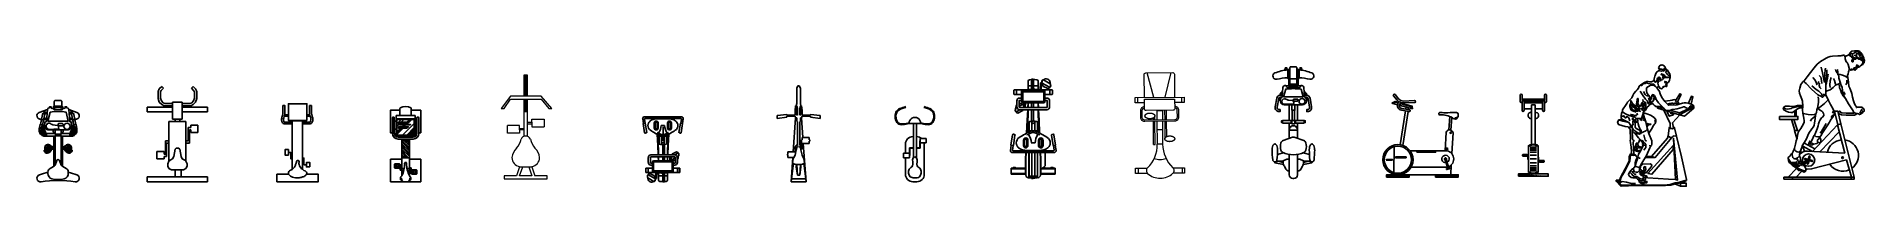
# Model space of a CAD drawing. Header units: millimetres. Extents: x 29224 to 62779, y 35576 to 54938.
# Drawn here: x 29586 to 53788, y 35818 to 37616 of the extents above; entities that cross this region are included whole.
import ezdxf

# ---------------------------------------------------------------- set-up
doc = ezdxf.new("R2010")
doc.units = ezdxf.units.MM

# ---------------------------------------------------------------- blocks, each defined once
blk = doc.blocks.new('A$C162D5C68')
at = {"linetype": 'ByBlock'}
for p, q in [((841, 569), (857, 444)), ((878, 569), (841, 569)), ((878, 569), (893, 444)), ((197, 318), (88, 302)), ((88, 302), (228, 310)), ((88, 271), (228, 263)), ((197, 256), (88, 271)), ((228, 310), (197, 318)), ((228, 263), (197, 256)), ((236, 333), (228, 331)), ((228, 331), (228, 243)), ((236, 240), (228, 243)), ((251, 365), (236, 341)), ((236, 341), (236, 333)), ((306, 357), (251, 365)), ((321, 349), (306, 357)), ((353, 427), (321, 427)), ((321, 427), (321, 349)), ((321, 349), (353, 333)), ((353, 434), (353, 427)), ((368, 434), (353, 434)), ((353, 333), (423, 318)), ((353, 240), (423, 256)), ((368, 427), (368, 434)), ((399, 427), (368, 427)), ((399, 333), (399, 427)), ((469, 333), (399, 333)), ((423, 318), (454, 310)), ((423, 256), (454, 263)), ((438, 256), (430, 256)), ((438, 240), (438, 256)), ((454, 310), (469, 295)), ((454, 263), (469, 279)), ((469, 318), (469, 333)), ((485, 318), (469, 318)), ((469, 295), (469, 287)), ((485, 256), (469, 256)), ((469, 256), (469, 248)), ((469, 248), (555, 248)), ((485, 302), (485, 318)), ((795, 302), (485, 302)), ((795, 271), (485, 271)), ((485, 271), (485, 256)), ((555, 248), (555, 240)), ((803, 310), (795, 302)), ((803, 263), (795, 271)), ((849, 310), (803, 310)), ((849, 263), (803, 263)), ((873, 333), (849, 326)), ((849, 326), (849, 310)), ((849, 248), (849, 263)), ((873, 240), (849, 248)), ((857, 444), (873, 444)), ((873, 444), (873, 333)), ((893, 444), (886, 436)), ((886, 436), (886, 333)), ((886, 333), (948, 333)), ((893, 318), (886, 302)), ((886, 302), (971, 302)), ((893, 256), (886, 271)), ((886, 271), (971, 271)), ((1002, 318), (893, 318)), ((1002, 256), (893, 256)), ((948, 333), (1010, 326)), ((948, 240), (1010, 248)), ((971, 302), (1002, 310)), ((971, 271), (1002, 263)), ((1010, 326), (1010, 318)), ((1010, 318), (1041, 310)), ((1010, 256), (1041, 263)), ((1010, 248), (1010, 256)), ((1041, 310), (1241, 310)), ((1041, 263), (1241, 263)), ((1241, 310), (1272, 295)), ((1241, 263), (1272, 279)), ((1272, 279), (1272, 295)), ((236, 232), (236, 240)), ((251, 209), (236, 232)), ((306, 217), (251, 209)), ((321, 225), (306, 217)), ((321, 225), (353, 240)), ((438, 240), (508, 240)), ((508, 240), (508, 147)), ((508, 147), (539, 147)), ((539, 147), (539, 139)), ((539, 139), (555, 139)), ((555, 240), (586, 240)), ((555, 139), (555, 147)), ((555, 147), (586, 147)), ((586, 147), (586, 240)), ((841, 0), (857, 130)), ((878, 0), (841, 0)), ((857, 130), (873, 130)), ((873, 130), (873, 240)), ((878, 0), (893, 130)), ((886, 137), (886, 240)), ((886, 240), (948, 240)), ((893, 130), (886, 137))]:
    blk.add_line(p, q, dxfattribs=at)
at = {"linetype": 'Continuous'}
for p, q in [((0, 188), (0, 386)), ((246, 356), (0, 386)), ((321, 363), (0, 386)), ((39, 192), (39, 381)), ((88, 271), (88, 302)), ((849, 326), (399, 358)), ((849, 248), (586, 229)), ((508, 224), (0, 188)), ((246, 217), (0, 188))]:
    blk.add_line(p, q, dxfattribs=at)
blk = doc.blocks.new('A$C60207D80')
at = {"linetype": 'Continuous', "lineweight": 9}
for p, q in [((381, 1372), (381, 1727)), ((381, 1727), (432, 1727)), ((394, 1727), (394, 1371)), ((406, 1372), (406, 1727)), ((419, 1727), (419, 1371)), ((432, 1727), (432, 1372)), ((152, 1372), (0, 1168)), ((51, 1168), (152, 1321)), ((381, 1372), (152, 1372)), ((152, 1321), (660, 1321)), ((660, 1372), (381, 1372)), ((381, 1118), (381, 1321)), ((394, 1318), (394, 1118)), ((406, 1118), (406, 1321)), ((419, 1318), (419, 1118)), ((432, 1321), (432, 1118)), ((838, 1168), (660, 1372)), ((660, 1321), (787, 1168)), ((0, 1168), (51, 1168)), ((381, 708), (381, 1118)), ((381, 1118), (432, 1118)), ((432, 1118), (432, 708)), ((432, 940), (508, 940)), ((432, 914), (508, 914)), ((508, 991), (711, 991)), ((508, 940), (508, 991)), ((508, 940), (508, 864)), ((711, 991), (711, 864)), ((787, 1168), (838, 1168)), ((102, 762), (102, 889)), ((305, 889), (102, 889)), ((305, 762), (102, 762)), ((305, 838), (305, 889)), ((305, 838), (381, 838)), ((305, 813), (305, 838)), ((305, 813), (305, 762)), ((381, 813), (305, 813)), ((508, 864), (711, 864)), ((51, 51), (51, 0)), ((178, 51), (51, 51)), ((254, 51), (178, 51)), ((305, 203), (254, 51)), ((305, 51), (356, 203)), ((305, 203), (508, 203)), ((508, 51), (305, 51)), ((457, 203), (508, 51)), ((508, 203), (559, 51)), ((762, 51), (559, 51)), ((762, 0), (762, 51)), ((51, 0), (762, 0))]:
    blk.add_line(p, q, dxfattribs=at)
for centre, radius, start, end in [((-72, 766), 416, 321.6175, 345.2525), ((406, 629), 82.5, 22.6199, 157.3801), ((885, 766), 416, 194.7476, 218.3825), ((428, 326), 252, 133.6443, 173.2256), ((333, 356), 155, 179.9906, 259.6205), ((480, 356), 155, 280.3795, 0.0094), ((385, 326), 252, 6.7745, 46.3556)]:
    blk.add_arc(centre, radius, start, end, dxfattribs=at)
blk = doc.blocks.new('A$C4F5F618B')
at = {"ltscale": 300}
for p, q in [((180, 1500), (200, 1540)), ((200, 1540), (240, 1580)), ((220, 1491), (233, 1516)), ((233, 1516), (268, 1552)), ((240, 1580), (268, 1552)), ((760, 1580), (732, 1552)), ((767, 1516), (732, 1552)), ((800, 1540), (760, 1580)), ((780, 1491), (767, 1516)), ((820, 1500), (800, 1540)), ((0, 1240), (0, 1160)), ((420, 1240), (0, 1240)), ((180, 1380), (180, 1500)), ((200, 1320), (180, 1380)), ((240, 1280), (200, 1320)), ((220, 1386), (220, 1491)), ((235, 1342), (220, 1386)), ((264, 1313), (235, 1342)), ((280, 1260), (240, 1280)), ((289, 1300), (264, 1313)), ((420, 1260), (280, 1260)), ((420, 1300), (289, 1300)), ((420, 1320), (420, 1040)), ((500, 1320), (420, 1320)), ((580, 1320), (500, 1320)), ((580, 1040), (580, 1320)), ((580, 1300), (711, 1300)), ((580, 1260), (720, 1260)), ((1000, 1240), (580, 1240)), ((711, 1300), (736, 1313)), ((720, 1260), (760, 1280)), ((736, 1313), (765, 1342)), ((760, 1280), (800, 1320)), ((765, 1342), (780, 1386)), ((780, 1386), (780, 1491)), ((800, 1320), (820, 1380)), ((820, 1380), (820, 1500)), ((1000, 1160), (1000, 1240)), ((0, 1160), (420, 1160)), ((360, 1000), (360, 340)), ((500, 1000), (360, 1000)), ((420, 1040), (580, 1040)), ((460, 1040), (460, 1000)), ((500, 1000), (640, 1000)), ((540, 1040), (540, 1000)), ((580, 1160), (1000, 1160)), ((640, 1000), (640, 340)), ((720, 940), (720, 900)), ((840, 940), (720, 940)), ((840, 820), (840, 940)), ((300, 680), (300, 460)), ((360, 680), (300, 680)), ((320, 640), (360, 640)), ((320, 420), (320, 640)), ((680, 680), (640, 680)), ((640, 640), (700, 640)), ((680, 900), (680, 680)), ((720, 900), (680, 900)), ((700, 860), (720, 860)), ((700, 640), (700, 860)), ((720, 860), (720, 820)), ((720, 820), (840, 820)), ((160, 500), (160, 380)), ((280, 500), (160, 500)), ((160, 380), (280, 380)), ((280, 460), (280, 500)), ((300, 460), (280, 460)), ((280, 420), (320, 420)), ((280, 380), (280, 420)), ((360, 340), (340, 300)), ((380, 360), (360, 340)), ((420, 380), (380, 360)), ((440, 420), (420, 380)), ((460, 540), (440, 420)), ((480, 560), (460, 540)), ((500, 560), (480, 560)), ((500, 560), (520, 560)), ((520, 560), (540, 540)), ((540, 540), (560, 420)), ((560, 420), (580, 380)), ((580, 380), (620, 360)), ((620, 360), (640, 340)), ((640, 340), (660, 300)), ((0, 80), (1000, 80)), ((0, 0), (0, 80)), ((1000, 0), (0, 0)), ((340, 300), (340, 260)), ((340, 260), (360, 220)), ((360, 220), (400, 200)), ((400, 200), (500, 200)), ((460, 200), (460, 80)), ((600, 200), (500, 200)), ((560, 80), (560, 200)), ((640, 220), (600, 200)), ((660, 260), (640, 220)), ((660, 300), (660, 260)), ((1000, 80), (1000, 0))]:
    blk.add_line(p, q, dxfattribs=at)
blk = doc.blocks.new('gimnasio_06')
for p, q in [((239.6, 198.1), (239.6, 179)), ((247.6, 198.1), (239.6, 198.1)), ((240.5, 179.2), (240.5, 198.1)), ((246.7, 179.3), (246.7, 198.1)), ((247.6, 179.3), (247.6, 198.1)), ((268.1, 196.7), (268.1, 141.2)), ((270.7, 195.9), (270.7, 142)), ((277.8, 198.1), (271.1, 199.2)), ((277.5, 195.6), (271.4, 196.5)), ((277.4, 195.3), (277.9, 198.4)), ((291.4, 193.1), (277.4, 195.3)), ((277.9, 198.4), (291.9, 196.2)), ((292.5, 195.3), (292.3, 193.7)), ((345.8, 194.5), (345.1, 194.2)), ((345.1, 194.2), (345.1, 191.4)), ((350.9, 194.5), (345.8, 194.5)), ((351.5, 194.2), (350.9, 194.5)), ((351.5, 191.4), (351.5, 194.2)), ((233.8, 171.4), (233.8, 168.9)), ((233.8, 171.4), (235.2, 171.4)), ((234.1, 171.4), (234.5, 175.1)), ((234.9, 171.4), (234.9, 168.9)), ((235.5, 174.3), (235.2, 171.4)), ((268.1, 174.9), (236.2, 174.9)), ((268.1, 170.8), (236.9, 170.8)), ((268.1, 174.5), (237.4, 174.5)), ((237.8, 178.7), (241.4, 179.3)), ((238.5, 178.8), (259.6, 178.8)), ((241.4, 179.3), (259.6, 179.3)), ((259.6, 179.3), (268.1, 178.9)), ((259.6, 178.8), (268.1, 178.4)), ((271, 160.1), (271, 177.8)), ((271.6, 171.4), (271.6, 171.4)), ((284.7, 181.9), (277.1, 181.9)), ((277.1, 176), (284.7, 176)), ((284.7, 180.3), (277.2, 180.3)), ((277.2, 177.6), (284.7, 177.6)), ((280.9, 171.5), (280.9, 166.4)), ((293.9, 177.7), (311.2, 176.9)), ((294.1, 177.2), (306.6, 176.6)), ((297, 175.3), (295, 175.3)), ((297, 162.6), (297, 175.3)), ((306.9, 174.9), (297, 174.9)), ((309.1, 174.5), (297, 174.5)), ((309.9, 170.8), (297, 170.8)), ((308.2, 176.3), (306.6, 176.6)), ((306.9, 174.5), (306.9, 174.9)), ((308.2, 176.3), (319.6, 175.7)), ((325.1, 171.4), (309.8, 171.4)), ((325.1, 176.2), (311.2, 176.9)), ((325.1, 175.7), (319.6, 175.7)), ((320.9, 188.4), (323.4, 183.5)), ((322.4, 191.1), (325.1, 186.6)), ((326.5, 192.6), (323.2, 192.6)), ((323.5, 193), (324.9, 193)), ((323.5, 192.6), (323.5, 193)), ((324.9, 193), (324.9, 192.6)), ((325.1, 151), (325.1, 186.9)), ((327.1, 192.2), (328, 190.6)), ((328.5, 192.1), (327.2, 192.1)), ((328.1, 150.9), (328.1, 187)), ((334.2, 180.6), (328.1, 181)), ((334.2, 179.1), (328.1, 179.5)), ((334.2, 175.8), (328.1, 176.1)), ((334.2, 175.7), (328.1, 175.7)), ((334.2, 171.4), (328.1, 171.4)), ((334.2, 171.4), (328.1, 171.4)), ((331.6, 181.9), (328.6, 181.3)), ((328.8, 187.6), (336.9, 187.6)), ((328.9, 190.7), (336.8, 190.7)), ((329.8, 187.5), (332.2, 183.3)), ((329.9, 181.2), (331.3, 181.4)), ((334.2, 155.3), (334.2, 182.6)), ((335.8, 155.7), (335.8, 182.2)), ((336.1, 184.5), (349.1, 184.5)), ((336.5, 182.9), (348.2, 182.9)), ((337.5, 187), (337.5, 184.5)), ((340.6, 186.9), (340.6, 184.5)), ((345.1, 191.4), (345.8, 191.1)), ((345.2, 191), (351.4, 191)), ((345.2, 184.5), (345.2, 191)), ((345.8, 191.1), (350.9, 191.1)), ((348.9, 182.2), (348.9, 155.7)), ((350.9, 191.1), (351.5, 191.4)), ((351, 182.6), (351, 155.3)), ((351.8, 175.8), (351, 176.4)), ((363, 175.7), (351, 175.7)), ((351.7, 175.7), (351, 175.7)), ((365.5, 171.4), (351, 171.4)), ((351.4, 191), (351.4, 176.1)), ((352.3, 171.4), (352.1, 174)), ((352.6, 171.4), (352.6, 168.9)), ((356.7, 175.7), (356.7, 162.5)), ((365.2, 171.4), (364.9, 174)), ((365.5, 168.9), (365.5, 171.4)), ((233.8, 168.9), (235.2, 168.9)), ((235.5, 168.7), (234.1, 168.7)), ((234.1, 168.7), (234.1, 166.8)), ((234.1, 166.8), (234.5, 163.1)), ((236.8, 168.9), (235.2, 168.9)), ((235.2, 166.8), (235.2, 168.7)), ((235.5, 163.9), (235.2, 166.8)), ((236.8, 168.7), (235.5, 168.7)), ((268.1, 163.3), (236.2, 163.3)), ((268.1, 167), (236.9, 167)), ((268.1, 163.4), (237.4, 163.4)), ((237.8, 159.5), (241.4, 158.9)), ((238.5, 159.5), (259.6, 159.5)), ((239.6, 159.2), (239.6, 139.8)), ((240.5, 139.8), (240.5, 159.1)), ((241.4, 158.9), (259.6, 158.9)), ((249.8, 153.8), (246.3, 158.9)), ((246.7, 139.8), (246.7, 158.3)), ((247.6, 139.8), (247.6, 157)), ((268, 153), (251.3, 153)), ((259.6, 159.5), (268.1, 159.9)), ((259.6, 158.9), (268.1, 159.3)), ((284.7, 161.9), (277.1, 161.9)), ((277.1, 156), (284.7, 156)), ((284.7, 160.3), (277.2, 160.3)), ((277.2, 157.6), (284.7, 157.6)), ((280.9, 146.5), (280.9, 146.5)), ((294, 160.5), (311.2, 161.3)), ((294.3, 161.1), (306.6, 161.7)), ((295, 162.6), (297, 162.6)), ((309.9, 167), (297, 167)), ((309.1, 163.4), (297, 163.4)), ((306.9, 163), (297, 163)), ((308.2, 161.9), (306.6, 161.7)), ((306.9, 163.4), (306.9, 163)), ((308.2, 161.9), (319.6, 162.5)), ((325.1, 168.7), (310.3, 168.7)), ((325.1, 162), (311.2, 161.3)), ((325.1, 162.5), (319.6, 162.5)), ((334.2, 168.7), (328.1, 168.7)), ((334.2, 162.5), (328.1, 162.5)), ((334.2, 162.4), (328.1, 162.1)), ((336.9, 150.3), (328.8, 150.3)), ((336.8, 147.2), (328.9, 147.2)), ((334.2, 162.5), (329.6, 162.5)), ((349.1, 153.4), (336.1, 153.4)), ((348.2, 155), (336.5, 155)), ((337.5, 153.4), (337.5, 150.9)), ((340.6, 153.4), (340.6, 151)), ((345.8, 146.8), (345.1, 146.5)), ((345.1, 146.5), (345.1, 143.7)), ((345.2, 153.4), (345.2, 147)), ((345.2, 147), (351.4, 147)), ((350.9, 146.8), (345.8, 146.8)), ((351.5, 146.5), (350.9, 146.8)), ((351, 168.9), (365.5, 168.9)), ((365.2, 168.7), (351, 168.7)), ((351, 162.5), (363, 162.5)), ((351.7, 162.5), (351, 162.5)), ((351.8, 162.4), (351, 161.8)), ((358.3, 159.3), (351, 160)), ((351, 158.6), (358.3, 157.8)), ((351.4, 162.1), (351.4, 160)), ((351.4, 147), (351.4, 158.5)), ((351.5, 143.7), (351.5, 146.5)), ((352.3, 166.8), (352.1, 164.2)), ((352.3, 168.7), (352.3, 166.8)), ((353.5, 150.4), (356, 155.3)), ((360.4, 157.1), (354.9, 147.6)), ((355.8, 146.2), (359, 146.2)), ((356, 146.2), (356, 145.8)), ((356, 145.8), (357.4, 145.8)), ((357.4, 145.8), (357.4, 146.2)), ((358.2, 156.7), (360.1, 156.7)), ((360.7, 159.3), (358.3, 159.3)), ((358.3, 157.8), (360.7, 157.8)), ((358.5, 156.7), (358.7, 156.9)), ((358.7, 157.8), (358.7, 156.9)), ((360.3, 156.9), (358.7, 156.9)), ((359.6, 146.5), (364.8, 155.5)), ((359.7, 146.7), (361, 146.7)), ((360.3, 156.9), (360.3, 157.8)), ((360.3, 156.9), (360.3, 156.9)), ((364.1, 156.9), (361.1, 157.4)), ((363.8, 157.3), (362.4, 157.6)), ((364.9, 164.2), (365.2, 166.8)), ((365.2, 166.8), (365.2, 168.7)), ((239.6, 139.8), (247.6, 139.8)), ((271.1, 138.7), (277.8, 139.8)), ((271.4, 141.4), (277.5, 142.3)), ((291.4, 144.8), (277.4, 142.6)), ((277.4, 142.6), (277.9, 139.5)), ((277.9, 139.5), (291.9, 141.7)), ((292.5, 142.6), (292.3, 144.2)), ((345.1, 143.7), (345.8, 143.4)), ((345.8, 143.4), (350.9, 143.4)), ((350.9, 143.4), (351.5, 143.7))]:
    blk.add_line(p, q)
for centre, radius, start, end in [((244.5, 194), 3.96, 320.4349, 39.5651), ((270.7, 196.7), 2.53, 81.0514, 180.0041), ((271.3, 195.9), 0.633, 81.0408, 180.0206), ((291.5, 193.8), 0.759, 261.0472, 351.0543), ((291.8, 195.4), 0.76, 351.0585, 81.0503), ((238.5, 174.7), 4.05, 89.9986, 174.0022), ((236.2, 174.3), 0.633, 89.9847, 174.0105), ((262.9, 169), 26, 167.7245, 192.2755), ((289.7, 177.8), 18.7, 163.2701, 180.0026), ((285.4, 179.1), 14.2, 144.036, 163.275), ((282.7, 181.1), 10.8, 119.7275, 144.0251), ((277.4, 178.9), 2.96, 95.6233, 264.3767), ((277.4, 178.9), 1.37, 98.2509, 261.7491), ((280.9, 184.1), 7.27, 90.0061, 119.7139), ((280.9, 182.6), 8.86, 33.734, 90.0038), ((279.9, 193.3), 21.9, 272.6037, 305.3947), ((284.8, 178.9), 2.94, 268.1011, 91.8989), ((284.8, 178.9), 1.36, 267.2069, 92.7931), ((221.6, 142.8), 80.2, 21.1265, 33.795), ((220.9, 142.5), 78.9, 21.1289, 26.3293), ((289.4, 169), 5.51, 359.9992, 21.7666), ((289.4, 169), 7.59, 359.9896, 21.7811), ((308.6, 169), 1.75, 90, 270), ((308.6, 169), 1.75, 270, 90), ((290.7, 169), 19.2, 3.3734, 16.7733), ((323.2, 189.5), 2.53, 109.3796, 207.0007), ((323.2, 191.6), 0.948, 89.9994, 210), ((325.7, 184.6), 2.53, 207.0018, 255.7066), ((328.9, 186.9), 3.8, 89.999, 180.0019), ((326.5, 191.9), 0.632, 30.0001, 89.9999), ((328.8, 187), 0.633, 90.0259, 179.9791), ((328.4, 182), 0.632, 239.8168, 279.9972), ((328.5, 187.1), 4.98, 45.9423, 89.9997), ((329.8, 181.4), 0.19, 100.0009, 279.9972), ((331.3, 181.6), 0.19, 280.0009, 99.9972), ((331.4, 182.8), 0.948, 280.0019, 29.9988), ((328.5, 187.1), 4.98, 315.8265, 5.9528), ((336.1, 182.6), 1.9, 90.0026, 179.9934), ((336.5, 182.2), 0.759, 89.9995, 180.0012), ((336.8, 186.9), 3.8, 359.9981, 90.001), ((336.9, 187), 0.633, 0.0209, 89.9741), ((348.2, 182.2), 0.759, 359.9988, 90.0005), ((349.1, 182.6), 1.9, 0.0066, 89.9974), ((350.2, 173.8), 1.9, 6.0001, 65.2435), ((352, 176), 0.317, 235.2914, 269.9943), ((363, 173.8), 1.9, 5.9944, 90.0052), ((238.5, 163.5), 4.05, 185.9975, 270.0017), ((236.2, 164), 0.633, 185.9908, 270.0141), ((244.5, 144), 3.96, 320.4349, 39.5651), ((251.3, 154.9), 1.9, 214.4079, 269.9985), ((268, 154.8), 1.87, 269.9754, 273.1868), ((289.7, 160.1), 18.7, 179.9974, 196.7299), ((285.4, 158.8), 14.2, 196.725, 215.964), ((282.7, 156.8), 10.8, 215.9749, 240.2725), ((277.4, 159), 2.96, 84.3773, 264.3772), ((277.4, 159), 1.37, 98.2509, 261.7491), ((280.9, 153.7), 7.26, 240.2649, 269.7426), ((279.9, 144.6), 21.9, 54.6053, 87.3963), ((280.9, 155.3), 8.86, 270.2461, 326.2603), ((284.8, 159), 2.94, 268.1011, 91.8989), ((284.8, 159), 1.36, 267.2069, 92.7931), ((221.6, 195.1), 80.2, 326.205, 338.8735), ((220.9, 195.4), 78.9, 333.6602, 338.8713), ((289.4, 169), 5.51, 338.2334, 0.0008), ((289.4, 169), 7.59, 338.2189, 0.0104), ((290.7, 169), 19.2, 343.2267, 356.6266), ((328.9, 151), 3.8, 179.9981, 270.001), ((328.8, 150.9), 0.633, 180.0209, 269.9741), ((336.1, 155.3), 1.9, 180.0066, 269.9974), ((336.5, 155.7), 0.759, 179.9988, 270.0005), ((336.8, 151), 3.8, 269.999, 0.0019), ((336.9, 150.9), 0.633, 270.0259, 359.9791), ((348.2, 155.7), 0.759, 269.9995, 0.0012), ((349.1, 155.3), 1.9, 270.0026, 359.9934), ((350.2, 164.4), 1.9, 294.756, 354.0008), ((352, 162.2), 0.317, 90.0057, 124.7086), ((355.7, 149.2), 2.53, 152.9997, 250.6198), ((355.8, 147.2), 0.948, 150.002, 269.9987), ((358.2, 154.1), 2.53, 90.0007, 152.9978), ((359, 146.8), 0.632, 269.9903, 330.01), ((361, 156.8), 0.632, 79.9869, 150.0103), ((359.1, 158.6), 1.78, 335.7899, 24.2101), ((361, 151.7), 4.98, 269.9994, 44.1734), ((362.4, 157.4), 0.19, 80.0028, 259.9991), ((363, 164.4), 1.9, 269.995, 354.0056), ((363.8, 157.1), 0.19, 260.0028, 79.9991), ((363.9, 156), 0.948, 330.0007, 79.9989), ((270.7, 141.2), 2.53, 179.9959, 278.9486), ((271.3, 142), 0.633, 179.9794, 278.9592), ((291.5, 144.1), 0.759, 8.9457, 98.9528), ((291.8, 142.5), 0.76, 278.9497, 8.9415)]:
    blk.add_arc(centre, radius, start, end)
blk = doc.blocks.new('A$C3D2F1728')
for points in [[(153, 934), (0, 934), (0, 1035), (547, 1035), (547, 934), (394, 934)], [(157, 809), (189, 809), (189, 721), (209, 721)], [(336, 864), (347, 864), (347, 224), (209, 224), (209, 864), (216, 864)], [(394, 645), (364, 645), (364, 729), (347, 729)], [(107, 242), (209, 242), (209, 265), (107, 265)], [(449, 242), (347, 242), (347, 265), (449, 265)], [(89, 120), (89, 23), (115, 23), (115, 120)], [(150, 166), (115, 166), (115, 144), (150, 144)], [(395, 144), (436, 144), (436, 166), (395, 166)], [(467, 120), (467, 23), (441, 23), (441, 120)]]:
    blk.add_lwpolyline(points)
for points in [[(110, 838), (157, 838), (157, 779), (110, 779)], [(394, 681), (439, 681), (439, 608), (394, 608)], [(150, 221), (395, 221), (395, 0), (150, 0)]]:
    blk.add_lwpolyline(points, close=True)
for centre, start, end in [((108, 233), 91.983, 140.0736), ((448, 233), 39.9264, 88.017)]:
    blk.add_arc(centre, 32.1, start, end)
for points in [[(153, 934), (188, 963), (228, 976), (281, 983), (358, 965), (394, 934)], [(394, 934), (392, 913), (380, 889), (356, 878), (336, 864), (316, 843), (299, 805), (288, 773), (284, 756), (268, 751), (258, 756), (256, 791), (247, 822), (230, 850), (203, 874), (175, 891), (162, 898), (149, 914), (153, 934)], [(115, 120), (111, 154), (100, 185), (97, 214), (107, 242)], [(441, 120), (446, 154), (456, 185), (459, 214), (449, 242)]]:
    blk.add_spline(points, degree=3)
for points in [[(89, 120), (89, 123), (88, 127), (87, 137), (86, 143), (84, 150), (83, 153), (81, 160), (80, 164), (76, 175), (74, 182), (71, 196), (70, 203), (70, 215), (71, 219), (72, 226), (73, 230), (77, 241), (81, 248), (83, 253)], [(467, 120), (467, 123), (468, 127), (469, 137), (470, 143), (472, 150), (473, 153), (475, 160), (476, 164), (480, 175), (482, 182), (485, 196), (486, 203), (486, 215), (485, 219), (484, 226), (483, 230), (479, 241), (476, 248), (473, 253)]]:
    blk.add_open_spline(points, degree=3, knots=[0, 0, 0, 0, 0.686479, 0.686479, 1.67663, 1.67663, 2.292036, 2.292036, 2.907442, 2.907442, 3.846932, 3.846932, 4.580242, 4.580242, 4.959885, 4.959885, 5.339528, 5.339528, 6.263305, 6.263305, 6.263305, 6.263305])
blk = doc.blocks.new('A$C5A485A1C')
for p, q in [((186, 775), (336, 775)), ((241, 775), (186, 775)), ((241, 318), (241, 775)), ((241, 775), (281, 775)), ((281, 318), (281, 775)), ((136, 380), (136, 500)), ((236, 600), (241, 600)), ((281, 600), (286, 600)), ((326, 545), (331, 545)), ((326, 450), (326, 545)), ((331, 575), (411, 575)), ((331, 545), (331, 575)), ((331, 445), (331, 545)), ((331, 515), (411, 515)), ((386, 500), (386, 100)), ((411, 575), (411, 515)), ((191, 380), (111, 380)), ((111, 320), (111, 380)), ((191, 320), (111, 320)), ((136, 100), (136, 320)), ((241, 450), (191, 450)), ((191, 450), (191, 350)), ((191, 350), (191, 320)), ((196, 350), (191, 350)), ((196, 445), (196, 350)), ((241, 445), (196, 445)), ((281, 450), (326, 450)), ((281, 445), (331, 445)), ((286, 0), (236, 0))]:
    blk.add_line(p, q)
for centre, radius, start, end in [((261, 780), 75.2, 355.9928, 184.0072), ((236, 500), 100, 90, 180), ((286, 500), 100, 48.5904, 90), ((286, 500), 100, 0, 8.6269), ((236, 100), 100, 180, 270), ((286, 100), 100, 270, 0)]:
    blk.add_arc(centre, radius, start, end)
for points in [[(186, 775), (36, 775), (10, 923), (140, 998)], [(336, 775), (486, 775), (512, 923), (383, 998)], [(261, 331), (240, 316), (229, 210), (187, 167), (201, 67), (254, 53)], [(261, 331), (283, 316), (293, 210), (336, 167), (322, 67), (254, 53)]]:
    blk.add_spline(points, degree=3)
for points in [[(184, 784), (135, 772), (87, 761), (33, 784), (17, 813), (6, 883), (14, 917), (52, 958), (84, 971), (127, 983), (135, 986), (143, 988)], [(339, 784), (388, 772), (436, 761), (489, 784), (506, 813), (516, 883), (509, 917), (471, 958), (439, 971), (396, 983), (388, 986), (380, 988)]]:
    blk.add_open_spline(points, degree=3, knots=[0, 0, 0, 0, 0.1283109, 0.1283109, 0.2282709, 0.2282709, 0.3282308, 0.3282308, 0.4281908, 0.4281908, 0.45, 0.45, 0.45, 0.45])
blk = doc.blocks.new('A$C5682396C')
at = {"lineweight": 18}
for p, q in [((0.032, 1.263), (0.031, 1.333)), ((0.614, 1.269), (0.614, 1.339)), ((0.244, 0.646), (0.242, 0.851)), ((0.264, 0.646), (0.262, 0.879)), ((0.291, 0.951), (0.361, 0.951)), ((0.294, 0.646), (0.291, 0.951)), ((0.293, 0.758), (0.363, 0.759)), ((0.361, 0.951), (0.364, 0.647)), ((0.411, 0.952), (0.391, 0.952)), ((0.391, 0.952), (0.394, 0.647)), ((0.411, 0.952), (0.414, 0.648)), ((0.245, 0.501), (0.244, 0.626)), ((0.265, 0.501), (0.264, 0.626)), ((0.295, 0.501), (0.294, 0.626)), ((0.365, 0.502), (0.295, 0.501)), ((0.364, 0.627), (0.365, 0.502)), ((0.394, 0.627), (0.395, 0.574)), ((0.414, 0.628), (0.414, 0.602)), ((0.041, 0.325), (0.04, 0.395)), ((0.532, 0.354), (0.132, 0.35)), ((0.257, 0.327), (0.176, 0)), ((0.407, 0.329), (0.495, 0.003)), ((0.623, 0.331), (0.623, 0.401))]:
    blk.add_line(p, q, dxfattribs=at)
for points in [[(0.153, 1.264), (0.001, 1.263), (0, 1.333), (0.153, 1.334)], [(0.491, 1.337), (0.65, 1.339), (0.651, 1.269), (0.494, 1.267)], [(0.531, 0.4), (0.656, 0.401), (0.657, 0.331), (0.007, 0.325), (0.006, 0.395), (0.131, 0.396)]]:
    blk.add_lwpolyline(points, dxfattribs=at)
at = {"lineweight": 18, "flags": 128}
for points in [[(0.131, 0.445, -0.414214), (0.081, 0.494), (0.08, 0.594, -0.414214), (0.129, 0.645), (0.529, 0.649, -0.414214), (0.58, 0.599), (0.58, 0.499, -0.414214), (0.531, 0.449, -0.414214)], [(0.131, 0.465, -0.414214), (0.101, 0.494), (0.1, 0.594, -0.414214), (0.129, 0.625), (0.529, 0.629, -0.414214), (0.56, 0.599), (0.56, 0.499, -0.414214), (0.531, 0.469, -0.414214)], [(0.132, 0.35), (0.131, 0.48, -0.414214), (0.15, 0.5), (0.51, 0.503, -0.414214), (0.531, 0.484), (0.532, 0.354)], [(0.532, 0.33), (0.535, 0.024, -0.414214), (0.515, 0.003), (0.155, 0, -0.414214), (0.135, 0.02), (0.132, 0.326)]]:
    blk.add_lwpolyline(points, format="xyb", dxfattribs=at)
at = {"lineweight": 18}
for centre, radius, start, end in [((0.189, 1.299), 0.05, 132.6588, 226.7994), ((-0.142, 0.946), 0.433, 0.5557, 46.7994), ((0.324, 1.152), 0.25, 90.5557, 132.6588), ((0.324, 1.152), 0.25, 48.4526, 90.5557), ((0.795, 0.955), 0.433, 134.3119, 180.5557), ((0.457, 1.301), 0.05, 314.3119, 48.4526), ((0.327, 0.902), 0.25, 90.5557, 108.7445), ((0.327, 0.902), 0.25, 72.3668, 90.5557)]:
    blk.add_arc(centre, radius, start, end, dxfattribs=at)
for points in [[(0.262, 0.879), (0.262, 0.881), (0.26, 0.887), (0.258, 0.892), (0.255, 0.895), (0.251, 0.9), (0.242, 0.906), (0.233, 0.911), (0.222, 0.914), (0.206, 0.917), (0.196, 0.916), (0.192, 0.916), (0.182, 0.916), (0.171, 0.913), (0.16, 0.91), (0.153, 0.906), (0.146, 0.902), (0.141, 0.898), (0.138, 0.894), (0.135, 0.891), (0.133, 0.886), (0.131, 0.88), (0.131, 0.878), (0.131, 0.875), (0.133, 0.869), (0.136, 0.864), (0.138, 0.861), (0.143, 0.856), (0.151, 0.85), (0.161, 0.846), (0.172, 0.842), (0.187, 0.84), (0.197, 0.84), (0.201, 0.84), (0.211, 0.841), (0.222, 0.843), (0.233, 0.846), (0.241, 0.85), (0.247, 0.854), (0.253, 0.859), (0.256, 0.862), (0.258, 0.865), (0.261, 0.87), (0.262, 0.876), (0.262, 0.879)], [(0.395, 0.574), (0.395, 0.571), (0.396, 0.565), (0.399, 0.561), (0.401, 0.557), (0.406, 0.552), (0.414, 0.547), (0.424, 0.542), (0.435, 0.539), (0.45, 0.536), (0.46, 0.536), (0.465, 0.536), (0.474, 0.537), (0.486, 0.539), (0.497, 0.543), (0.504, 0.546), (0.511, 0.55), (0.516, 0.555), (0.519, 0.558), (0.521, 0.562), (0.524, 0.567), (0.525, 0.573), (0.525, 0.575), (0.525, 0.578), (0.524, 0.584), (0.521, 0.588), (0.519, 0.592), (0.514, 0.597), (0.506, 0.602), (0.496, 0.607), (0.485, 0.61), (0.47, 0.613), (0.46, 0.613), (0.455, 0.613), (0.446, 0.612), (0.434, 0.61), (0.423, 0.606), (0.416, 0.603), (0.409, 0.599), (0.404, 0.594), (0.401, 0.591), (0.399, 0.587), (0.396, 0.582), (0.395, 0.576), (0.395, 0.574)]]:
    blk.add_open_spline(points, degree=2, knots=[0, 0, 0, 1, 2, 3, 4, 5, 6, 7, 8, 9, 9, 10, 11, 12, 13, 14, 15, 16, 17, 18, 19, 20, 20, 21, 22, 23, 24, 25, 26, 27, 28, 29, 29, 30, 31, 32, 33, 34, 35, 36, 37, 38, 39, 40, 40, 40], dxfattribs=at)
blk = doc.blocks.new('A$C462319B7')
at = {"xscale": 1000, "yscale": 1000, "zscale": 1000}
blk.add_blockref('A$C5682396C', (0, 0), dxfattribs=at)
blk = doc.blocks.new('A$C1AA20D8C')
for p, q in [((246, 220), (246, 343)), ((353, 444), (363, 427)), ((359, 448), (371, 428)), ((381, 457), (369, 457)), ((381, 450), (369, 450)), ((450, 457), (408, 457)), ((425, 450), (408, 450)), ((713, 336), (505, 336)), ((713, 296), (579, 296)), ((713, 267), (579, 267)), ((718, 310), (718, 300)), ((718, 252), (718, 262)), ((743, 310), (743, 300)), ((743, 252), (743, 262)), ((952, 336), (748, 336)), ((844, 324), (844, 239)), ((1437, 336), (1164, 336)), ((1485, 275), (1485, 288)), ((353, 119), (363, 136)), ((359, 115), (371, 135)), ((381, 112), (369, 112)), ((381, 106), (369, 106)), ((425, 112), (408, 112)), ((450, 106), (408, 106)), ((505, 227), (713, 227)), ((748, 227), (952, 227)), ((1164, 227), (1437, 227))]:
    blk.add_line(p, q)
for points in [[(147, 356, -0.032457), (166, 501, 0.915879), (83, 525, 0.065102), (42, 356)], [(381, 429), (381, 459, -0.363337), (417, 502), (534, 522, -0.466989), (597, 470), (597, 458), (570, 458), (570, 470, 0.466989), (539, 496), (422, 476, 0.363337), (408, 459), (408, 436)], [(1104, 563, -0.027759), (1237, 555, -0.398009), (1263, 527, -0.398009), (1237, 499, -0.027759), (1104, 492)], [(230, 235), (14, 235, -0.414214), (0, 250), (0, 313, -0.414214), (14, 327), (230, 327)], [(199, 327, 0.089812), (156, 337), (39, 337, 0.319458), (28, 327)], [(156, 343), (240, 343, 0.414214), (256, 359), (256, 375)], [(1248, 416), (1277, 416, -0.174278), (1320, 401, 0.110391), (1346, 388, -0.341689), (1387, 336, -0.341689)], [(199, 235, -0.089812), (156, 226), (39, 226, -0.319458), (28, 235)], [(42, 206, 0.065102), (83, 37, 0.915879), (166, 62, -0.032457), (147, 206)], [(156, 219), (240, 219, -0.414214), (256, 203), (256, 187)], [(381, 134), (381, 104, 0.363337), (417, 61), (534, 40, 0.466989), (597, 93), (597, 104), (570, 104), (570, 93, -0.466989), (539, 66), (422, 87, -0.363337), (408, 104), (408, 127)], [(1104, 0, 0.027759), (1237, 7, 0.398009), (1263, 35, 0.398009), (1237, 63, 0.027759), (1104, 71)], [(1248, 146), (1277, 146, 0.174278), (1320, 162, -0.110391), (1346, 175, 0.341689), (1387, 227, 0.341689)]]:
    blk.add_lwpolyline(points, format="xyb")
for points in [[(1166, 494), (1148, 429), (1145, 404)], [(1254, 506), (1265, 506), (1256, 484), (1248, 416), (1227, 366), (1227, 336)], [(1256, 485), (1270, 416)], [(1263, 527), (1276, 527), (1299, 413)], [(29, 388), (14, 388), (14, 370), (29, 370)], [(47, 395), (29, 395), (29, 363), (42, 363)], [(38, 395), (38, 363)], [(39, 337), (39, 356), (156, 356), (156, 337)], [(743, 425), (743, 438), (718, 438), (718, 425)], [(29, 175), (14, 175), (14, 193), (29, 193)], [(47, 167), (29, 167), (29, 200), (42, 200)], [(38, 167), (38, 200)], [(39, 226), (39, 206), (156, 206), (156, 226)], [(743, 137), (743, 124), (718, 124), (718, 137)], [(1166, 69), (1148, 133), (1145, 158)], [(1254, 56), (1265, 56), (1256, 79), (1248, 146), (1227, 196), (1227, 227)], [(1256, 78), (1270, 146)], [(1263, 35), (1276, 35), (1299, 150)]]:
    blk.add_lwpolyline(points)
for points in [[(255, 220), (242, 220, -0.414214), (230, 232), (230, 331, -0.414214), (242, 343), (255, 343, -0.414214), (268, 331), (268, 232, -0.414214)], [(279, 281), (279, 358, 0.414214), (262, 375), (258, 375, -0.414214), (250, 383, -0.118121), (255, 405, -0.260664), (278, 420), (399, 430, 0.21828), (407, 434, -0.72566), (505, 403), (505, 281), (505, 160, -0.72566), (407, 128, 0.21828), (399, 133), (278, 142, -0.260664), (255, 158, -0.118121), (250, 180, -0.414214), (258, 188), (262, 188, 0.414214), (279, 205)], [(297, 382), (400, 411), (400, 152), (297, 180, -0.055459)], [(451, 270), (446, 220, -0.134621), (440, 202, 0.166544), (427, 162, 1.021213), (496, 164), (491, 281, 0.401971), (483, 289, 0.164298), (457, 280, 0.207213)], [(450, 281), (437, 281, -0.414214), (431, 287), (431, 335, -0.414214), (437, 341), (450, 341, -0.414214), (456, 335), (456, 287, -0.414214)], [(981, 418), (937, 292, 0.171461), (937, 270), (981, 145, 0.240849), (1011, 116, 0.145285), (1109, 117, 0.21059), (1137, 140, 0.228481), (1137, 422, 0.21059), (1109, 446, 0.145285), (1011, 446, 0.240849)]]:
    blk.add_lwpolyline(points, format="xyb", close=True)
for points in [[(505, 261), (579, 261), (579, 302), (505, 302)], [(748, 425), (713, 425), (713, 310), (748, 310)], [(713, 262), (759, 262), (759, 300), (713, 300)], [(748, 137), (713, 137), (713, 252), (748, 252)]]:
    blk.add_lwpolyline(points, close=True)
for centre, radius, start, end in [((413, 281), 254, 169.5626, 190.4374), ((173, 324), 10.6, 77.225, 163.0031), ((373, 415), 41.7, 96.0308, 167.0582), ((373, 415), 35.2, 125.4079, 163.6711), ((373, 415), 35.2, 96.0308, 113.7092), ((856, 324), 11.9, 90, 180), ((1437, 288), 48.2, 0, 90), ((1437, 275), 48.2, 270, 0), ((173, 238), 10.6, 196.9969, 282.775), ((373, 147), 41.7, 192.9418, 263.9692), ((373, 147), 35.2, 196.3289, 234.5921), ((373, 147), 35.2, 246.2908, 263.9692), ((856, 239), 11.9, 180, 270)]:
    blk.add_arc(centre, radius, start, end)
at = {"extrusion": (0, 0, -1)}
blk.add_ellipse((1104, 527), major_axis=(78.9, 0), ratio=0.446783, start_param=1.570796, end_param=4.712389, dxfattribs=at)
blk.add_ellipse((461, 396), major_axis=(0, -39.8), ratio=0.917922)
for centre, major_axis, ratio in [((844, 281), (60.7, 0), 0.896589), ((1104, 35), (78.9, 0), 0.446783)]:
    blk.add_ellipse(centre, major_axis=major_axis, ratio=ratio, start_param=1.570796, end_param=4.712389)
blk = doc.blocks.new('A$C170C001D')
for p, q in [((1, 513), (1, 22)), ((23, 507), (23, 29)), ((87, 526), (27, 535)), ((83, 504), (30, 512)), ((83, 501), (87, 528)), ((207, 481), (83, 501)), ((87, 528), (211, 509)), ((217, 501), (215, 487)), ((689, 494), (683, 491)), ((683, 491), (683, 467)), ((734, 494), (689, 494)), ((740, 491), (734, 494)), ((740, 467), (740, 491)), ((27, 189), (27, 346)), ((148, 382), (80, 382)), ((80, 330), (148, 330)), ((148, 368), (81, 368)), ((81, 344), (148, 344)), ((114, 290), (114, 245)), ((134, 271), (321, 271)), ((229, 345), (382, 338)), ((231, 340), (342, 335)), ((257, 324), (239, 324)), ((257, 212), (257, 324)), ((344, 320), (257, 320)), ((364, 317), (257, 317)), ((371, 284), (257, 284)), ((371, 251), (257, 251)), ((356, 333), (342, 335)), ((344, 317), (344, 320)), ((356, 333), (457, 328)), ((505, 290), (370, 290)), ((505, 265), (375, 265)), ((505, 332), (382, 338)), ((505, 328), (457, 328)), ((469, 440), (491, 396)), ((482, 464), (505, 424)), ((518, 477), (489, 477)), ((491, 477), (491, 480)), ((491, 480), (504, 480)), ((504, 480), (504, 477)), ((505, 109), (505, 426)), ((523, 474), (531, 459)), ((535, 472), (524, 472)), ((532, 108), (532, 427)), ((586, 371), (532, 374)), ((586, 358), (532, 361)), ((586, 328), (532, 331)), ((586, 328), (532, 328)), ((586, 290), (532, 290)), ((586, 290), (532, 290)), ((586, 265), (532, 265)), ((563, 382), (536, 377)), ((538, 433), (610, 433)), ((539, 460), (609, 460)), ((547, 432), (569, 395)), ((548, 376), (560, 378)), ((586, 146), (586, 389)), ((600, 150), (600, 385)), ((603, 406), (718, 406)), ((607, 392), (710, 392)), ((616, 427), (616, 406)), ((643, 426), (643, 406)), ((683, 467), (689, 464)), ((684, 463), (739, 463)), ((684, 406), (684, 463)), ((689, 464), (734, 464)), ((717, 385), (717, 150)), ((734, 464), (740, 467)), ((735, 389), (735, 146)), ((742, 328), (735, 334)), ((841, 328), (735, 328)), ((741, 328), (735, 328)), ((863, 290), (735, 290)), ((735, 267), (863, 267)), ((860, 265), (735, 265)), ((739, 463), (739, 331)), ((747, 290), (744, 313)), ((747, 249), (744, 226)), ((747, 265), (747, 249)), ((750, 290), (750, 267)), ((786, 328), (786, 210)), ((860, 290), (858, 313)), ((858, 226), (860, 249)), ((860, 249), (860, 265)), ((863, 267), (863, 290)), ((27, 0), (87, 9)), ((30, 23), (83, 32)), ((148, 205), (80, 205)), ((80, 153), (148, 153)), ((148, 191), (81, 191)), ((81, 167), (148, 167)), ((207, 54), (83, 34)), ((83, 34), (87, 7)), ((87, 7), (211, 26)), ((93, 206), (106, 206)), ((114, 69), (114, 69)), ((217, 34), (215, 48)), ((230, 193), (382, 200)), ((233, 198), (342, 203)), ((239, 212), (257, 212)), ((364, 219), (257, 219)), ((344, 215), (257, 215)), ((356, 205), (342, 203)), ((344, 219), (344, 215)), ((356, 205), (457, 210)), ((505, 206), (382, 200)), ((505, 210), (457, 210)), ((586, 210), (532, 207)), ((586, 210), (532, 210)), ((610, 102), (538, 102)), ((609, 75), (539, 75)), ((586, 210), (546, 210)), ((718, 129), (603, 129)), ((710, 144), (607, 144)), ((616, 129), (616, 108)), ((643, 129), (643, 109)), ((689, 71), (683, 69)), ((683, 69), (683, 44)), ((683, 44), (689, 41)), ((684, 129), (684, 73)), ((684, 73), (739, 73)), ((734, 71), (689, 71)), ((689, 41), (734, 41)), ((740, 69), (734, 71)), ((734, 41), (740, 44)), ((735, 210), (841, 210)), ((742, 210), (735, 205)), ((741, 210), (735, 210)), ((800, 182), (735, 188)), ((735, 176), (800, 169)), ((739, 207), (739, 188)), ((739, 73), (739, 175)), ((740, 44), (740, 69)), ((757, 103), (779, 146)), ((818, 163), (770, 79)), ((777, 66), (806, 66)), ((779, 66), (779, 63)), ((779, 63), (792, 63)), ((792, 63), (792, 66)), ((799, 159), (816, 159)), ((821, 182), (800, 182)), ((800, 169), (821, 169)), ((801, 159), (804, 161)), ((804, 169), (804, 161)), ((817, 161), (804, 161)), ((811, 69), (857, 148)), ((812, 70), (823, 70)), ((817, 161), (817, 169)), ((817, 161), (817, 161)), ((851, 161), (824, 166)), ((849, 165), (836, 167))]:
    blk.add_line(p, q)
for centre, radius, start, end in [((23, 513), 22.4, 81.0514, 180.0041), ((29, 507), 5.61, 81.0408, 180.0206), ((208, 488), 6.73, 261.0472, 351.0543), ((210, 502), 6.73, 351.0585, 81.0503), ((192, 346), 166, 163.2701, 180.0026), ((154, 358), 125, 144.036, 163.275), ((130, 375), 95.5, 119.7275, 144.0251), ((83, 356), 26.2, 95.6233, 264.3767), ((83, 356), 12.2, 98.2509, 261.7491), ((114, 402), 64.4, 90.0061, 119.7139), ((114, 388), 78.5, 33.734, 90.0038), ((105, 484), 194, 272.6037, 305.3947), ((105, 52), 194, 54.6053, 87.3963), ((149, 356), 26.1, 268.1011, 91.8989), ((149, 356), 12.1, 267.2069, 92.7931), ((-411, 36), 711, 21.1265, 33.795), ((-411, 499), 711, 326.205, 338.8735), ((-417, 33), 699, 21.1289, 26.3293), ((-417, 502), 699, 333.6602, 338.8713), ((189, 268), 48.8, 359.9992, 21.7666), ((189, 268), 48.8, 338.2334, 0.0008), ((189, 268), 67.2, 359.9896, 21.7811), ((189, 268), 67.2, 338.2189, 0.0104), ((359, 268), 15.5, 90, 270), ((359, 268), 15.5, 270, 90), ((201, 268), 170, 3.3734, 16.7733), ((201, 268), 170, 343.2267, 356.6266), ((489, 450), 22.4, 109.3796, 207.0007), ((489, 468), 8.4, 89.9994, 210), ((511, 407), 22.4, 207.0018, 255.7066), ((539, 426), 33.6, 89.999, 180.0019), ((518, 471), 5.6, 30.0001, 89.9999), ((538, 427), 5.61, 90.0259, 179.9791), ((535, 383), 5.6, 239.8168, 279.9972), ((535, 428), 44.1, 45.9423, 89.9997), ((548, 378), 1.68, 100.0009, 279.9972), ((560, 380), 1.68, 280.0009, 99.9972), ((562, 390), 8.4, 280.0019, 29.9988), ((535, 428), 44.1, 315.8265, 5.9528), ((603, 389), 16.8, 90.0026, 179.9934), ((607, 385), 6.73, 89.9995, 180.0012), ((609, 426), 33.6, 359.9981, 90.001), ((610, 427), 5.61, 0.0209, 89.9741), ((710, 385), 6.73, 359.9988, 90.0005), ((718, 389), 16.8, 0.0066, 89.9974), ((728, 311), 16.8, 6.0001, 65.2435), ((744, 330), 2.8, 235.2914, 269.9943), ((841, 311), 16.8, 5.9944, 90.0052), ((0, 143), 16.6, 269.9754, 273.1868), ((23, 22), 22.4, 179.9959, 278.9486), ((29, 29), 5.61, 179.9794, 278.9592), ((192, 189), 166, 179.9974, 196.7299), ((154, 178), 125, 196.725, 215.964), ((130, 160), 95.5, 215.9749, 240.2725), ((83, 179), 26.2, 84.3773, 264.3772), ((83, 179), 12.2, 98.2509, 261.7491), ((114, 133), 64.3, 240.2649, 269.7426), ((114, 147), 78.5, 270.2461, 326.2603), ((149, 179), 26.1, 268.1011, 91.8989), ((149, 179), 12.1, 267.2069, 92.7931), ((208, 47), 6.73, 8.9457, 98.9528), ((210, 33), 6.73, 278.9497, 8.9415), ((539, 109), 33.6, 179.9981, 270.001), ((538, 108), 5.61, 180.0209, 269.9741), ((603, 146), 16.8, 180.0066, 269.9974), ((607, 150), 6.73, 179.9988, 270.0005), ((609, 109), 33.6, 269.999, 0.0019), ((610, 108), 5.61, 270.0259, 359.9791), ((710, 150), 6.73, 269.9995, 0.0012), ((718, 146), 16.8, 270.0026, 359.9934), ((728, 227), 16.8, 294.756, 354.0008), ((744, 208), 2.8, 90.0057, 124.7086), ((777, 93), 22.4, 152.9997, 250.6198), ((777, 75), 8.4, 150.002, 269.9987), ((799, 136), 22.4, 90.0007, 152.9978), ((806, 72), 5.6, 269.9903, 330.01), ((823, 160), 5.6, 79.9869, 150.0103), ((806, 175), 15.8, 335.7899, 24.2101), ((823, 115), 44.1, 269.9994, 44.1734), ((836, 165), 1.68, 80.0028, 259.9991), ((841, 227), 16.8, 269.995, 354.0056), ((848, 163), 1.68, 260.0028, 79.9991), ((850, 153), 8.4, 330.0007, 79.9989)]:
    blk.add_arc(centre, radius, start, end)
blk = doc.blocks.new('A$C599D25D4')
for p, q in [((256, 472), (256, 491)), ((251, 432), (253, 472)), ((287, 478), (284, 444)), ((440, 319), (390, 319)), ((445, 441), (445, 434)), ((445, 314), (445, 245)), ((470, 441), (470, 434)), ((470, 314), (470, 245)), ((854, 319), (474, 319)), ((698, 413), (582, 413)), ((587, 392), (593, 392)), ((588, 433), (593, 433)), ((623, 376), (602, 376)), ((606, 450), (606, 445)), ((606, 421), (606, 405)), ((606, 380), (606, 374)), ((618, 433), (623, 433)), ((618, 392), (623, 392)), ((623, 369), (623, 455)), ((699, 435), (623, 435)), ((683, 390), (623, 390)), ((634, 336), (634, 369)), ((641, 372), (641, 455)), ((648, 336), (648, 369)), ((661, 455), (661, 371)), ((661, 455), (675, 455)), ((675, 454), (675, 380)), ((690, 448), (690, 401)), ((1060, 323), (1060, 242)), ((251, 128), (253, 88)), ((256, 88), (256, 69)), ((287, 81), (284, 116)), ((440, 241), (390, 241)), ((445, 119), (445, 126)), ((470, 119), (470, 126)), ((854, 241), (474, 241)), ((698, 147), (582, 147)), ((587, 167), (593, 167)), ((588, 127), (593, 127)), ((623, 184), (602, 184)), ((606, 180), (606, 186)), ((606, 139), (606, 155)), ((606, 110), (606, 114)), ((618, 167), (623, 167)), ((618, 127), (623, 127)), ((623, 191), (623, 105)), ((683, 170), (623, 170)), ((699, 124), (623, 124)), ((634, 224), (634, 191)), ((641, 188), (641, 105)), ((648, 224), (648, 191)), ((661, 105), (661, 188)), ((661, 105), (675, 105)), ((675, 105), (675, 180)), ((690, 112), (690, 159))]:
    blk.add_line(p, q)
for points in [[(245, 499), (246, 507, 0.932856), (158, 530), (120, 420)], [(153, 465), (163, 474, -0.139135), (187, 487), (319, 514)], [(174, 443), (187, 455, -0.139135), (198, 460), (324, 486)], [(417, 517), (362, 485, 1), (365, 479), (419, 510, 1), (415, 516)], [(952, 144, 0.016635), (988, 32, 0.933318), (1079, 54, -0.084671), (1079, 506, 0.933318), (988, 528, 0.016635), (952, 415)], [(76, 331), (15, 331, 0.414214), (0, 316), (0, 244, 0.414214), (15, 229), (76, 229)], [(390, 280), (390, 414, 0.216775), (378, 441, 0.149205), (329, 460, 0.122714), (288, 450, 0.277399), (284, 443), (284, 442, -0.388796), (277, 434), (119, 420, 0.388796), (96, 396), (96, 392), (83, 392), (83, 372), (98, 372, -0.455363), (104, 366), (101, 342)], [(390, 280), (390, 145, -0.216775), (378, 119, -0.149205), (329, 100, -0.122714), (288, 110, -0.277399), (284, 117), (284, 118, 0.388796), (277, 126), (119, 140, -0.388796), (96, 164), (96, 168), (83, 168), (83, 187), (98, 187, 0.455363), (104, 194), (101, 218)], [(245, 61), (246, 53, -0.932856), (158, 30), (120, 139)], [(153, 94), (163, 85, 0.139135), (187, 73), (319, 46)], [(174, 117), (187, 105, 0.139135), (198, 100), (324, 74)], [(417, 43), (362, 75, -1), (365, 81), (419, 50, -1), (415, 44)]]:
    blk.add_lwpolyline(points, format="xyb")
for points in [[(474, 462), (474, 441), (434, 441), (325, 481), (318, 518), (370, 528, -0.084288), (421, 526, -0.107693), (435, 520, -0.113851), (470, 479, -0.120684)], [(338, 493, 1), (342, 487), (379, 509, 1), (375, 515)], [(389, 470, -1), (386, 476), (434, 504, -1), (438, 498)], [(413, 461, -1), (409, 467), (448, 490, -1), (451, 484)], [(113, 342), (87, 342, 0.414214), (76, 331), (76, 229, 0.414214), (87, 218), (113, 218, 0.414214), (118, 223), (118, 337, 0.414214)], [(154, 175), (274, 146), (274, 415), (154, 385, 0.077746)], [(370, 288, -0.360222), (377, 282), (384, 164, -1.512506), (312, 190, 0.151286), (323, 212), (331, 272, -0.202038), (336, 279, -0.191509)], [(315, 345), (326, 345, -0.414214), (337, 334), (337, 290, -0.414214), (326, 280), (315, 280, -0.414214), (305, 290), (305, 334, -0.414214)], [(436, 452, -1), (433, 458), (458, 473, -1), (461, 467)], [(608, 361), (623, 361), (623, 369, 0.013689), (625, 369), (634, 369, -0.414214), (648, 369, 0.249915), (681, 387), (696, 409, 0.556308), (675, 454), (675, 464), (661, 464), (661, 455), (625, 455, 0.818244), (608, 373)], [(902, 173), (877, 219, 0.183405), (847, 244), (796, 262, -0.705138), (796, 298), (847, 316, 0.183405), (877, 341), (902, 387, -0.273537), (950, 415), (969, 415, -0.336646), (1039, 362, -0.136783), (1039, 198, -0.336646), (969, 145), (950, 145, -0.273537)], [(474, 97), (474, 119), (434, 119), (325, 79), (318, 42), (370, 31, 0.084288), (421, 33, 0.107693), (435, 40, 0.113851), (470, 81, 0.120684)], [(338, 67, -1), (342, 73), (379, 51, -1), (375, 45)], [(389, 90, 1), (386, 84), (434, 56, 1), (438, 62)], [(413, 99, 1), (409, 93), (448, 70, 1), (451, 76)], [(436, 107, 1), (433, 101), (458, 87, 1), (461, 93)], [(608, 199), (623, 199), (623, 191, -0.013689), (625, 191), (634, 191, 0.414214), (648, 191, -0.249915), (681, 173), (696, 151, -0.556308), (675, 105), (675, 96), (661, 96), (661, 105), (625, 105, -0.818244), (608, 187)]]:
    blk.add_lwpolyline(points, format="xyb", close=True)
for points in [[(231, 430), (239, 469)], [(390, 347), (413, 347), (429, 336), (440, 336)], [(873, 336), (474, 336)], [(231, 130), (239, 91)], [(390, 213), (413, 213), (429, 224), (440, 224)], [(873, 224), (474, 224)]]:
    blk.add_lwpolyline(points)
for points in [[(474, 314), (440, 314), (440, 434), (474, 434)], [(474, 245), (440, 245), (440, 126), (474, 126)]]:
    blk.add_lwpolyline(points, close=True)
for centre, radius in [((164, 454), 15.5), ((164, 454), 11.3), ((343, 398), 41.5), ((606, 433), 12.1), ((606, 392), 12.1), ((164, 106), 15.5), ((164, 106), 11.3), ((606, 167), 12.1), ((606, 127), 12.1)]:
    blk.add_circle(centre, radius)
for centre, radius, start, end in [((245, 491), 10.6, 0, 90), ((265, 280), 175, 159.2526, 200.7474), ((245, 69), 10.6, 270, 0)]:
    blk.add_arc(centre, radius, start, end)
blk = doc.blocks.new('A$C1FE77035')
for p, q in [((548, 1058), (546, 1037)), ((546, 1037), (837, 950)), ((634, 1033), (547, 1058)), ((839, 974), (717, 1009)), ((837, 950), (1011, 1040)), ((839, 974), (837, 950)), ((947, 1025), (839, 974)), ((1010, 1055), (985, 1043)), ((1010, 1055), (997, 1057)), ((1011, 1040), (1010, 1055)), ((44, 47), (79, 63)), ((79, 63), (139, 55)), ((139, 55), (201, 38)), ((201, 38), (254, 35))]:
    blk.add_line(p, q)
for points in [[(538, 1404), (532, 1395), (529, 1387), (524, 1380), (510, 1386), (507, 1400), (499, 1415), (501, 1426), (510, 1461), (517, 1471), (522, 1483), (529, 1505), (545, 1524), (547, 1525), (560, 1533), (569, 1536), (574, 1547), (569, 1555), (565, 1562), (562, 1573), (570, 1588), (581, 1606), (583, 1609), (596, 1608), (605, 1610), (620, 1607), (640, 1596), (650, 1585), (650, 1574), (643, 1568), (635, 1563), (621, 1551), (605, 1553), (582, 1556), (577, 1563), (575, 1556), (577, 1552), (574, 1538), (573, 1534), (594, 1528), (608, 1532), (621, 1543), (622, 1534), (627, 1528), (634, 1533), (638, 1549), (634, 1556), (645, 1554), (650, 1559), (659, 1560), (657, 1567), (650, 1574)], [(659, 1560), (671, 1545), (682, 1535), (689, 1523), (697, 1512), (709, 1492), (716, 1474), (717, 1453), (715, 1440), (710, 1432), (706, 1436), (701, 1445), (684, 1449), (672, 1441), (660, 1442), (652, 1443), (636, 1441), (627, 1433), (612, 1417), (603, 1414), (593, 1408), (586, 1398), (588, 1407), (590, 1422), (581, 1440), (569, 1449), (556, 1444), (546, 1434), (542, 1421), (541, 1411), (538, 1404)], [(406, 1390), (376, 1379), (355, 1362), (324, 1342), (305, 1328), (294, 1302), (280, 1280), (260, 1262), (236, 1230), (220, 1205), (206, 1175), (175, 1143), (151, 1115), (141, 1097), (124, 1073), (92, 1029), (85, 1015), (83, 994), (92, 977), (133, 955), (185, 936), (246, 917), (260, 905), (300, 901), (324, 900), (337, 898), (339, 913), (352, 953), (358, 978), (368, 994), (387, 1010), (403, 1031), (411, 1049), (434, 1067), (450, 1087), (469, 1096), (468, 1110)], [(317, 1262), (348, 1212), (390, 1157), (412, 1132), (425, 1116), (439, 1110), (451, 1101), (453, 1097)], [(395, 1368), (382, 1366), (364, 1361), (344, 1343), (331, 1334)], [(364, 1256), (386, 1220), (399, 1206), (414, 1198), (422, 1202)], [(504, 1405), (468, 1388), (453, 1387), (440, 1387), (422, 1390), (406, 1390), (401, 1382), (408, 1370), (425, 1364), (450, 1360), (495, 1354), (507, 1345), (514, 1330)], [(710, 1432), (706, 1405), (693, 1382), (675, 1369), (673, 1362), (670, 1325), (664, 1322), (651, 1327), (644, 1327), (639, 1325), (635, 1322), (634, 1319), (630, 1319), (626, 1322), (626, 1319), (625, 1315), (620, 1312), (618, 1312), (617, 1308), (614, 1301), (611, 1297), (601, 1294), (591, 1297), (577, 1304), (573, 1315), (568, 1322), (555, 1320), (544, 1317), (538, 1305), (550, 1290), (572, 1256), (583, 1227), (603, 1178), (644, 1125), (670, 1099), (686, 1084), (696, 1078), (713, 1079), (781, 1075), (809, 1079), (834, 1089), (878, 1101), (902, 1107), (927, 1107), (966, 1100), (995, 1089), (1021, 1076), (1028, 1066), (1028, 1059), (1025, 1056), (1014, 1062), (1004, 1063), (998, 1063), (997, 1055), (992, 1048), (986, 1046), (985, 1044), (984, 1033), (978, 1026), (971, 1026), (968, 1027), (966, 1021), (959, 1016), (950, 1018), (944, 1032), (936, 1038), (928, 1039), (915, 1047), (910, 1054), (893, 1056), (870, 1046), (806, 1026), (752, 1017), (738, 1018), (734, 1014), (701, 1004), (679, 1006), (657, 1012), (641, 1026), (602, 1066), (561, 1107), (538, 1138), (527, 1166), (517, 1186), (507, 1172), (497, 1145), (481, 1122), (468, 1110), (458, 1118), (456, 1148), (451, 1184), (424, 1213), (407, 1241), (402, 1271), (403, 1296), (407, 1309), (428, 1324), (450, 1336), (487, 1340), (504, 1338), (520, 1325), (538, 1305)], [(517, 1186), (507, 1203), (495, 1213), (483, 1217), (473, 1210), (471, 1197), (468, 1178), (466, 1167), (464, 1153)], [(566, 1393), (563, 1386), (552, 1387), (548, 1396), (549, 1404), (548, 1416), (557, 1438), (564, 1440), (577, 1434), (579, 1425), (576, 1416), (569, 1413), (569, 1405)], [(555, 1378), (553, 1367), (562, 1331)], [(569, 1423), (567, 1431), (560, 1429), (557, 1419), (556, 1412), (557, 1410), (557, 1402), (560, 1403), (563, 1405)], [(621, 1328), (622, 1324), (622, 1320)], [(626, 1325), (629, 1323), (632, 1322)], [(640, 1383), (644, 1375), (650, 1374), (658, 1374), (665, 1378)], [(640, 1383), (647, 1378), (654, 1377), (661, 1376), (665, 1378)], [(654, 1330), (652, 1333), (655, 1336), (659, 1336), (661, 1335)], [(664, 1357), (658, 1341)], [(793, 1148), (843, 1228), (860, 1220), (813, 1120)], [(358, 978), (374, 910), (393, 853), (410, 772), (410, 755), (395, 736), (351, 716), (336, 711), (325, 698), (306, 693), (261, 698), (228, 715), (214, 735), (215, 772), (200, 797), (169, 848), (104, 877), (73, 892), (66, 914), (66, 928), (71, 968), (83, 994)], [(183, 1084), (180, 1060), (192, 1034), (200, 1012), (216, 1003), (238, 992), (257, 986), (265, 984)], [(355, 1152), (357, 1123), (350, 1116), (340, 1106), (336, 1098), (335, 1084), (328, 1073), (307, 1074), (291, 1091), (289, 1102), (292, 1126), (291, 1154), (283, 1167), (276, 1148), (275, 1122), (271, 1091), (269, 1064), (262, 1064), (246, 1072), (227, 1089), (204, 1114), (206, 1126), (196, 1137), (194, 1116), (191, 1094), (202, 1065), (228, 1049), (255, 1022), (265, 1010), (283, 1003)], [(275, 969), (283, 953), (270, 951), (261, 934), (242, 941), (221, 950), (193, 954), (222, 931)], [(199, 1054), (211, 1018), (236, 1010), (255, 1000), (267, 997), (282, 995), (288, 996), (295, 997)], [(348, 1083), (339, 1069), (322, 1064), (305, 1058), (297, 1047), (302, 1041), (316, 1034), (318, 1028), (308, 1022), (298, 1017), (290, 1021), (270, 1042), (258, 1050), (231, 1074), (205, 1089), (232, 1053), (253, 1037), (272, 1021), (304, 1008), (318, 992), (323, 986)], [(284, 1097), (280, 1059), (294, 1064), (302, 1065), (297, 1072)], [(356, 1106), (355, 1072), (354, 1050), (360, 1045), (366, 1047), (370, 1071), (369, 1086), (373, 1108), (375, 1117), (379, 1121), (386, 1112), (395, 1093), (394, 1068), (391, 1050), (382, 1041), (364, 1035), (362, 1031), (354, 1032), (342, 1038), (337, 1033), (337, 1020), (345, 1014), (353, 1010), (362, 1004), (369, 1014), (378, 1025), (381, 1026), (391, 1033), (394, 1043), (398, 1048)], [(433, 703), (466, 759), (494, 806), (509, 822), (516, 834), (526, 859), (525, 883), (505, 912), (453, 943), (405, 962), (368, 974), (358, 978)], [(413, 1115), (415, 1110), (430, 1092), (436, 1089), (438, 1087)], [(428, 1172), (432, 1156), (442, 1140), (451, 1121), (458, 1108)], [(433, 1173), (444, 1165), (448, 1160), (452, 1153)], [(468, 1106), (493, 1086), (508, 1070), (519, 1062), (522, 1059), (532, 1058), (547, 1058), (574, 1059), (605, 1062)], [(481, 1203), (491, 1198), (496, 1188), (499, 1184)], [(507, 1183), (502, 1171), (493, 1158), (484, 1151)], [(511, 1178), (524, 1153), (537, 1140)], [(1024, 1056), (1029, 1043), (1027, 1035), (903, 931), (889, 933), (842, 947), (744, 841), (758, 776), (746, 767), (721, 769), (716, 773), (717, 835), (631, 1012)], [(680, 1089), (691, 1096), (707, 1099), (727, 1100), (738, 1104), (748, 1101), (756, 1098), (765, 1100), (778, 1101), (793, 1099), (822, 1096), (827, 1106), (825, 1117), (817, 1118), (813, 1120), (802, 1117), (793, 1119), (787, 1124), (788, 1140), (793, 1148), (775, 1152), (755, 1149), (740, 1144), (714, 1139), (681, 1134), (642, 1128)], [(677, 998), (675, 989), (703, 928), (759, 948), (761, 958), (732, 964), (731, 982)], [(732, 964), (723, 965), (725, 984)], [(960, 1101), (997, 1194), (1016, 1189), (992, 1090)], [(964, 1048), (968, 1036), (968, 1034)], [(968, 1056), (975, 1052), (980, 1048)], [(978, 1070), (985, 1066), (994, 1065)], [(1008, 1078), (1010, 1071)], [(1014, 1074), (1017, 1068)], [(73, 892), (36, 883), (19, 851), (31, 819), (120, 795), (190, 782), (215, 779)], [(36, 883), (89, 866), (169, 848)], [(180, 868), (168, 908), (146, 924), (136, 921), (130, 910), (118, 908), (110, 915), (99, 939), (96, 932), (77, 932)], [(158, 788), (186, 757), (189, 618), (185, 607), (190, 580), (199, 518), (203, 459), (200, 430), (220, 425), (228, 424), (234, 427), (225, 589), (239, 602), (219, 617), (217, 632), (214, 735)], [(221, 866), (220, 845), (226, 816), (220, 809), (208, 813), (217, 768), (236, 745), (272, 717), (292, 705), (308, 703), (318, 707), (322, 710)], [(410, 772), (434, 699), (472, 604), (474, 582), (473, 558), (466, 542), (461, 535), (447, 511), (403, 408), (340, 308), (310, 250), (292, 252), (261, 261), (253, 266), (264, 316), (282, 362), (285, 384), (295, 427), (313, 454), (339, 502), (349, 519), (354, 531), (357, 555), (345, 589), (321, 617), (295, 644), (248, 705)], [(356, 939), (375, 898), (376, 883), (375, 870), (369, 873), (363, 884), (365, 898), (353, 906), (347, 907), (349, 924), (351, 934), (356, 939)], [(397, 836), (424, 827), (452, 823), (465, 822)], [(417, 829), (409, 817), (404, 801)], [(413, 801), (412, 794), (420, 807), (434, 813), (455, 818), (465, 822)], [(514, 878), (518, 863), (515, 851)], [(702, 772), (689, 667), (713, 648), (738, 647), (756, 661), (759, 668), (799, 666), (772, 776)], [(716, 785), (708, 782), (702, 772), (717, 765), (744, 763), (766, 769), (772, 776), (767, 782), (756, 786)], [(283, 566), (276, 572), (266, 571), (263, 560), (261, 546), (256, 528), (249, 513), (248, 494), (257, 484), (272, 478), (295, 472), (311, 473), (324, 475)], [(256, 520), (270, 513), (283, 505), (281, 494), (272, 492), (261, 493), (248, 499)], [(248, 494), (248, 478), (261, 471), (265, 467), (284, 461), (308, 458), (317, 460)], [(264, 531), (275, 534), (288, 521), (311, 510), (325, 508), (336, 515)], [(311, 611), (300, 586), (290, 572), (283, 566), (286, 554), (295, 537), (302, 529), (316, 523), (331, 520), (343, 522), (353, 528)], [(312, 627), (311, 611), (324, 606), (333, 603)], [(344, 610), (364, 583), (391, 558), (393, 515), (368, 477)], [(352, 569), (350, 555), (352, 542), (355, 536)], [(363, 541), (369, 546), (376, 545), (381, 545), (385, 545)], [(365, 682), (385, 612), (401, 599)], [(394, 395), (469, 395), (680, 639), (689, 667)], [(445, 545), (445, 538), (450, 532), (453, 530)], [(738, 647), (517, 383), (469, 395)], [(933, 89), (865, 391), (799, 666)], [(1, 80), (0, 67), (62, 0), (63, 14), (44, 47), (66, 121), (100, 178), (142, 255), (173, 318), (180, 334), (186, 383), (191, 407), (198, 417), (209, 414), (234, 410), (254, 412), (253, 417), (234, 427)], [(200, 430), (190, 429), (174, 389), (174, 361), (172, 337), (155, 299), (119, 229), (61, 124), (39, 73), (36, 53), (1, 80), (43, 82)], [(254, 412), (266, 399), (277, 384), (275, 371), (261, 343), (253, 309), (253, 266), (227, 233), (222, 225), (224, 221), (231, 220), (235, 210), (237, 194), (244, 189), (265, 185), (285, 188), (299, 198), (304, 205), (311, 206), (311, 217), (311, 236), (310, 250)], [(295, 386), (302, 378), (310, 373), (318, 373)], [(318, 224), (322, 262), (352, 291), (451, 296), (471, 283), (466, 263), (399, 180), (370, 177)], [(365, 147), (370, 177), (394, 221), (390, 259), (384, 260), (372, 257), (368, 254), (367, 245), (368, 237), (372, 228), (349, 170), (347, 138)], [(517, 383), (387, 383)], [(63, 14), (242, 16), (387, 17), (546, 16), (637, 16), (716, 25), (783, 44), (837, 53), (925, 82), (933, 89), (933, 78), (905, 62), (849, 46), (831, 40), (784, 34), (724, 16), (653, 8), (572, 8), (413, 9), (269, 9), (62, 0)], [(182, 192), (166, 168), (163, 157), (173, 137), (199, 117), (219, 112), (249, 111), (270, 106), (283, 93), (307, 80), (330, 73), (351, 78), (361, 88), (363, 116)], [(311, 206), (325, 183), (336, 152), (344, 139), (356, 137), (361, 129), (363, 116), (350, 99), (338, 96), (315, 103), (292, 118), (275, 127), (258, 131), (244, 128), (219, 141), (206, 162), (192, 179), (181, 185), (182, 192), (197, 215), (208, 222), (213, 230), (219, 231), (222, 225)], [(208, 201), (223, 176), (241, 161), (253, 159), (267, 155)], [(319, 183), (310, 167)], [(324, 173), (316, 156)], [(353, 178), (340, 178), (342, 209), (332, 218), (318, 224)], [(319, 55), (322, 42), (344, 35), (348, 25), (367, 23), (371, 43)], [(327, 161), (321, 146)], [(332, 148), (328, 138)], [(373, 67), (387, 93), (385, 110), (381, 125), (403, 117), (412, 112), (402, 137), (365, 147), (349, 138)], [(420, 113), (695, 96), (784, 91)], [(854, 0), (775, 31)], [(854, 40), (840, 43)], [(929, 40), (880, 55)]]:
    blk.add_lwpolyline(points)
for points in [[(615, 1476), (624, 1457), (618, 1448), (615, 1440), (619, 1438), (627, 1445), (642, 1447), (658, 1446), (663, 1449), (646, 1463), (638, 1475), (624, 1485), (602, 1494), (595, 1487), (599, 1481), (606, 1481)], [(713, 1461), (712, 1474), (704, 1501), (689, 1517), (670, 1538), (664, 1545), (660, 1534), (661, 1525), (657, 1516), (658, 1510), (667, 1500), (677, 1489), (685, 1478), (687, 1474), (697, 1466), (706, 1465)], [(639, 1393), (654, 1388), (664, 1387), (672, 1380), (663, 1383), (656, 1384), (646, 1389)], [(215, 907), (246, 859), (264, 846), (270, 851), (278, 850), (283, 850), (289, 857), (292, 828), (302, 796), (308, 774), (316, 758), (331, 740), (333, 721), (329, 716), (316, 727), (307, 746), (290, 752), (263, 767), (250, 784), (251, 818), (253, 842), (238, 859), (217, 887)], [(265, 899), (257, 890), (260, 869), (264, 863), (272, 856), (282, 853), (285, 879), (276, 895)], [(326, 896), (339, 884), (339, 875), (330, 874), (322, 881), (320, 893)], [(757, 545), (756, 489), (473, 160), (421, 168)], [(761, 636), (814, 82), (786, 90)], [(302, 75), (304, 57), (315, 56), (361, 43), (404, 45), (407, 63)], [(854, 0), (929, 0), (929, 40), (854, 40)]]:
    blk.add_lwpolyline(points, close=True)
blk = doc.blocks.new('A$C431E592C')
for p, q in [((160, 792), (206, 642)), ((192, 792), (238, 642)), ((728, 900), (773, 721)), ((772, 900), (728, 900)), ((772, 900), (814, 731)), ((201, 642), (247, 642)), ((201, 642), (233, 538)), ((247, 642), (252, 626)), ((768, 719), (438, 367)), ((791, 628), (536, 361)), ((281, 380), (291, 345)), ((381, 262), (302, 212)), ((375, 252), (304, 208)), ((307, 445), (309, 437)), ((438, 367), (309, 437)), ((309, 437), (331, 366)), ((469, 400), (326, 478)), ((953, 24), (61, 24)), ((225, 139), (117, 24)), ((173, 0), (952, 0)), ((297, 103), (221, 24)), ((382, 240), (312, 197)), ((394, 242), (315, 193))]:
    blk.add_line(p, q)
for points in [[(1106, 1522), (1113, 1537), (1122, 1544), (1122, 1553), (1126, 1569), (1125, 1577), (1125, 1577), (1119, 1592), (1117, 1606), (1113, 1617), (1106, 1630), (1099, 1651), (1094, 1658), (1088, 1666), (1081, 1677), (1073, 1685), (1064, 1691), (1055, 1699), (1045, 1703), (1031, 1703), (1013, 1703), (996, 1701), (962, 1698), (957, 1695), (948, 1687), (942, 1681), (936, 1673), (929, 1661), (927, 1655), (917, 1649), (911, 1645), (903, 1640), (891, 1634), (881, 1631), (870, 1628), (866, 1628), (861, 1640), (854, 1643), (846, 1643), (838, 1639), (826, 1638), (815, 1636), (803, 1637), (787, 1637), (772, 1637), (705, 1632), (672, 1627), (646, 1619), (619, 1606), (545, 1559), (502, 1525), (460, 1476), (413, 1415), (370, 1356), (330, 1304), (310, 1288), (286, 1254), (269, 1207), (264, 1171), (265, 1139), (278, 1106), (297, 1058), (308, 1033), (309, 969), (308, 918), (312, 872), (324, 808), (330, 773), (329, 749), (304, 701), (282, 671), (257, 636), (248, 618), (240, 576), (235, 544), (221, 507), (214, 464), (199, 408), (198, 394), (195, 394), (191, 389), (182, 363), (175, 347), (169, 337), (169, 339), (162, 335), (150, 319), (137, 305), (124, 294), (118, 283), (117, 272), (122, 245), (127, 225), (146, 208), (168, 183), (201, 161), (222, 155), (240, 143), (258, 123), (275, 111), (296, 103), (318, 93), (330, 90), (342, 98), (349, 111), (351, 138), (339, 161), (306, 206), (294, 225), (286, 241), (278, 257), (280, 284), (277, 292), (272, 294), (266, 293), (266, 304), (268, 329), (272, 348), (278, 361), (274, 366), (278, 373), (296, 419), (304, 439), (353, 526), (391, 607), (431, 668), (454, 694), (460, 714), (466, 743), (474, 803), (479, 841), (484, 864), (492, 885), (495, 918), (498, 930), (505, 941), (531, 920), (563, 900), (574, 888), (584, 870), (590, 853), (590, 842), (571, 823), (559, 810), (542, 787), (527, 758), (518, 733), (515, 707), (499, 665), (474, 601), (463, 580), (460, 578), (454, 565), (438, 527), (423, 497), (418, 489), (415, 490), (407, 498), (403, 503), (399, 494), (392, 473), (386, 445)], [(528, 535), (537, 557), (547, 574), (570, 614), (605, 664), (635, 707), (663, 754), (677, 781), (712, 829), (727, 859), (728, 877), (724, 898), (706, 934), (678, 989), (652, 1043), (641, 1064), (616, 1112), (617, 1152), (619, 1167), (673, 1185), (712, 1215), (742, 1247), (786, 1264), (796, 1230), (798, 1210), (809, 1183), (815, 1170), (819, 1150), (828, 1133), (845, 1105), (875, 1070), (914, 999), (951, 947), (977, 905), (983, 891), (995, 879), (1009, 874), (1032, 871), (1049, 863), (1063, 855), (1071, 859), (1071, 861), (1075, 859), (1084, 864), (1086, 869), (1087, 872), (1093, 872), (1100, 875), (1102, 880), (1103, 890), (1102, 897), (1115, 893), (1120, 897), (1124, 905), (1123, 917), (1114, 935), (1103, 947), (1092, 953), (1074, 953), (1045, 952), (1029, 952), (1020, 949), (1029, 952), (1017, 963), (1004, 979), (991, 1012), (982, 1036), (970, 1086), (959, 1137), (944, 1185), (934, 1204), (921, 1231), (917, 1280), (910, 1320), (906, 1342), (904, 1372), (909, 1396), (915, 1424), (920, 1434), (923, 1452), (926, 1454), (930, 1454), (934, 1452), (940, 1447), (946, 1447), (956, 1448), (957, 1450), (958, 1452), (961, 1451), (968, 1451), (974, 1453), (984, 1461), (990, 1455), (995, 1447), (1000, 1447), (1006, 1449), (1016, 1458), (1031, 1474), (1034, 1484), (1040, 1486), (1052, 1486), (1064, 1494), (1076, 1503), (1094, 1515), (1106, 1522)], [(555, 1486), (573, 1410), (580, 1364), (588, 1321), (598, 1282)], [(617, 1166), (615, 1236), (614, 1289), (597, 1339), (600, 1397), (608, 1450), (613, 1470)], [(745, 1453), (748, 1434), (760, 1419), (767, 1407)], [(906, 1342), (871, 1367), (838, 1379), (803, 1386), (783, 1386), (777, 1386), (774, 1385), (772, 1395), (776, 1411), (776, 1428), (769, 1445), (772, 1455)], [(870, 1628), (873, 1597), (885, 1557), (898, 1545), (911, 1518), (922, 1472), (923, 1452)], [(919, 1638), (932, 1644), (942, 1648), (938, 1631), (950, 1625), (955, 1621), (963, 1610), (971, 1609), (986, 1609), (998, 1607), (1011, 1604), (1034, 1604), (1041, 1598), (1051, 1591), (1079, 1585), (1080, 1580), (1081, 1576), (1093, 1574), (1100, 1569), (1107, 1564), (1109, 1559), (1106, 1551), (1100, 1527), (1097, 1524), (1088, 1511)], [(934, 1658), (952, 1664), (964, 1665), (968, 1639), (971, 1627), (983, 1624)], [(951, 1461), (950, 1457), (945, 1453), (941, 1450), (941, 1448)], [(958, 1452), (956, 1462), (956, 1466)], [(1006, 1583), (1008, 1591), (1004, 1597), (989, 1601), (977, 1599), (967, 1587), (960, 1572), (961, 1558), (966, 1555), (976, 1556), (977, 1561), (976, 1566), (981, 1567), (987, 1567)], [(960, 1464), (966, 1456), (970, 1454)], [(1000, 1585), (994, 1589), (988, 1587), (979, 1581), (976, 1580), (971, 1575), (972, 1572), (976, 1573)], [(979, 1660), (999, 1678), (1029, 1687), (1062, 1678), (1070, 1666), (1080, 1654), (1091, 1643), (1096, 1627), (1108, 1593), (1114, 1584), (1114, 1559), (1113, 1553), (1114, 1547)], [(1022, 1506), (1023, 1499), (1020, 1491), (1014, 1485), (1006, 1479), (1002, 1477), (994, 1478), (990, 1478), (987, 1475), (987, 1472), (988, 1470)], [(990, 1638), (1016, 1645), (1022, 1643), (1021, 1625), (1027, 1626), (1013, 1622), (1028, 1616), (1035, 1614), (1041, 1612), (1050, 1606), (1067, 1601), (1068, 1597), (1077, 1594), (1075, 1591)], [(990, 1466), (994, 1458), (997, 1456), (999, 1457), (1000, 1462), (999, 1465), (998, 1464), (997, 1461), (995, 1460)], [(1013, 1660), (1054, 1662), (1055, 1656), (1057, 1643), (1071, 1638), (1067, 1622), (1081, 1610), (1082, 1602), (1091, 1593), (1098, 1590), (1103, 1584), (1109, 1577), (1107, 1567), (1110, 1559)], [(1026, 1506), (1028, 1501), (1033, 1497), (1038, 1492), (1041, 1491), (1041, 1491)], [(1026, 1500), (1026, 1495), (1027, 1490), (1029, 1486), (1030, 1484)], [(1026, 1500), (1027, 1495), (1028, 1490), (1030, 1486), (1030, 1484)], [(616, 1112), (613, 1108), (596, 1109), (586, 1107), (579, 1091), (569, 1085), (551, 1099), (509, 1118), (426, 1194), (356, 1266), (333, 1286), (328, 1303)], [(430, 1239), (488, 1187), (521, 1167), (547, 1139), (559, 1130), (572, 1102)], [(444, 1346), (473, 1313), (489, 1283), (492, 1262), (494, 1253), (514, 1273), (524, 1294)], [(531, 1273), (526, 1241), (536, 1215), (552, 1197)], [(528, 1374), (547, 1353), (553, 1333), (556, 1302), (564, 1267)], [(630, 1451), (630, 1386), (616, 1318)], [(648, 1392), (636, 1340), (627, 1301), (620, 1255)], [(684, 1346), (671, 1305), (670, 1247), (671, 1216)], [(717, 1336), (729, 1307), (743, 1261), (752, 1258)], [(762, 1434), (767, 1424), (772, 1408)], [(786, 1264), (800, 1275), (806, 1287), (798, 1313), (788, 1337), (788, 1354), (784, 1386)], [(806, 1287), (819, 1240), (830, 1218), (837, 1175), (842, 1145), (854, 1105), (875, 1070)], [(892, 1314), (892, 1276), (882, 1252)], [(309, 947), (308, 946), (274, 943), (238, 931), (221, 918), (203, 904), (175, 885), (152, 882), (123, 888), (91, 901), (59, 918), (52, 934), (60, 954), (82, 969), (108, 969), (136, 969), (178, 964), (209, 967), (240, 975), (271, 977), (298, 975), (309, 970)], [(505, 941), (513, 990), (517, 1019), (516, 1060), (512, 1090)], [(505, 941), (531, 948), (555, 968), (598, 1002), (629, 1035), (647, 1053)], [(582, 1125), (595, 1122), (609, 1117)], [(849, 1159), (862, 1139), (873, 1123)], [(853, 1143), (865, 1123)], [(304, 962), (282, 962), (235, 958), (195, 951), (171, 944), (154, 937), (133, 930), (105, 928), (81, 932), (66, 940), (66, 944)], [(203, 904), (203, 830), (221, 830), (221, 918)], [(485, 866), (466, 858), (428, 851), (383, 856), (339, 863), (313, 870)], [(468, 829), (441, 808), (420, 789), (413, 766)], [(620, 739), (603, 707), (576, 660), (557, 630), (539, 607)], [(714, 852), (704, 843), (691, 827), (687, 817)], [(715, 907), (712, 896), (706, 882), (705, 874)], [(1094, 933), (1094, 920), (1092, 915), (1083, 913), (1079, 903), (1081, 895), (1073, 892), (1068, 885), (1067, 874), (1064, 873)], [(1082, 886), (1084, 876)], [(1093, 911), (1101, 899)], [(550, 487), (550, 489), (549, 502), (551, 526), (546, 541), (539, 544), (532, 539), (524, 531), (513, 528), (506, 519), (504, 502), (505, 487), (505, 479), (500, 473), (472, 466), (456, 464), (429, 474), (418, 481), (415, 490)], [(463, 580), (484, 566), (509, 561), (528, 558), (540, 563)], [(505, 479), (522, 485), (530, 482), (541, 477)], [(117, 272), (143, 233), (191, 184), (254, 138), (280, 127), (317, 114), (335, 109), (349, 115)], [(169, 337), (170, 320), (172, 303), (178, 284), (190, 271), (204, 268), (217, 267), (225, 268), (232, 265), (239, 257), (244, 247), (252, 235), (262, 216), (282, 200), (295, 183), (303, 179), (308, 182), (304, 192), (290, 211), (282, 238), (278, 257)], [(198, 394), (204, 381), (219, 370), (236, 362), (259, 358), (274, 366)], [(204, 268), (224, 273), (238, 279), (251, 288), (266, 293)], [(278, 246), (271, 235), (256, 233)], [(396, 484), (413, 460), (429, 451), (443, 458), (445, 465)], [(153, 223), (207, 218), (223, 222), (234, 232)], [(163, 213), (208, 209), (228, 213), (241, 226)], [(173, 202), (229, 197), (245, 200), (256, 211)], [(183, 191), (230, 187), (250, 192), (263, 204)], [(197, 179), (244, 175), (260, 178), (271, 189)], [(268, 117), (259, 109), (201, 161)], [(212, 168), (245, 165), (265, 170), (278, 182)]]:
    blk.add_lwpolyline(points)
for points in [[(1020, 1514), (1027, 1510), (1034, 1504), (1040, 1501), (1045, 1495), (1048, 1492), (1050, 1491), (1051, 1491), (1052, 1492), (1052, 1493), (1051, 1495), (1050, 1498), (1048, 1502), (1044, 1505), (1037, 1509), (1029, 1513), (1024, 1515)], [(0, 830), (246, 830), (246, 792), (0, 792)], [(61, 24), (173, 24), (173, 0), (61, 0)], [(991, 24), (952, 24), (952, 0), (991, 0)]]:
    blk.add_lwpolyline(points, close=True)
for points in [[(350, 132, 0.03249), (366, 131), (427, 134), (887, 254), (953, 24), (991, 24), (814, 731), (768, 719), (865, 342), (372, 371, 0.257874), (268, 321)], [(1036, 869), (996, 848), (975, 846), (883, 847), (821, 851), (793, 863), (782, 877), (782, 886, -1), (810, 886), (810, 886), (811, 886), (827, 879), (884, 875), (974, 874), (988, 875), (995, 879)], [(365, 250), (337, 257, -1), (341, 271), (369, 263, 0.414214), (386, 273), (393, 301, -1), (406, 297), (399, 269, 0.414214), (408, 253), (436, 245, -1), (433, 232), (405, 239, 0.414214), (388, 230), (381, 202, -1), (367, 205), (375, 233)], [(375, 236, 0.273607), (369, 248)]]:
    blk.add_lwpolyline(points, format="xyb")
for centre, radius in [((387, 251), 82.3), ((837, 283), 12.1)]:
    blk.add_circle(centre, radius)
for centre, radius, start, end in [((1029, 1499), 12.3, 267.6964, 326.5594), ((840, 312), 208, 95.7032, 168.0738), ((840, 312), 208, 305.5313, 82.5496), ((387, 251), 11.8, 175.9147, 247.6934), ((387, 251), 11.8, 297.5137, 124.4474), ((840, 312), 208, 213.7871, 294.0511)]:
    blk.add_arc(centre, radius, start, end)
blk = doc.blocks.new('A$C4F055E98')
h = blk.add_hatch()
h.set_pattern_fill('ANSI31', color=256, scale=50, style=0)
h.set_pattern_definition([(45, (-8980.1255, -4491.924), (-4.4194174, 4.4194174), [])])
h.paths.add_polyline_path([(350, 165), (350, 175), (225, 175), (225, 165)])
h.paths.add_polyline_path([(175, 0), (175, 15), (25, 15), (25, 0)])
h.paths.add_polyline_path([(500, 0), (500, 15), (350, 15), (350, 0)])
for p, q in [((115, 488), (190, 466)), ((116, 214), (150, 439)), ((124, 444), (175, 435)), ((126, 456), (177, 447)), ((133, 209), (167, 436)), ((152, 452), (154, 465)), ((169, 449), (171, 460)), ((190, 466), (191, 454)), ((437, 313), (443, 402)), ((450, 312), (456, 397)), ((412, 175), (420, 297)), ((456, 157), (465, 294)), ((76, 202), (72, 30)), ((180, 175), (415, 175)), ((350, 15), (175, 15)), ((187, 65), (415, 65)), ((413, 115), (431, 59)), ((414, 115), (432, 59)), ((418, 116), (436, 60)), ((419, 117), (437, 60)), ((421, 54), (422, 56)), ((422, 51), (421, 54)), ((422, 56), (445, 63)), ((424, 50), (422, 51)), ((447, 57), (424, 50)), ((431, 52), (424, 57)), ((426, 50), (429, 58)), ((429, 58), (436, 53)), ((434, 60), (431, 52)), ((440, 55), (434, 60)), ((436, 53), (439, 61)), ((439, 61), (445, 56)), ((443, 63), (440, 55)), ((445, 63), (447, 62)), ((447, 62), (448, 59)), ((448, 59), (447, 57)), ((450, 15), (453, 81))]:
    blk.add_line(p, q)
for points in [[(60, 491), (82, 502), (105, 496)], [(97, 480), (60, 491)], [(67, 489), (83, 497), (102, 492)], [(120, 491), (195, 470), (196, 453), (109, 477)]]:
    blk.add_lwpolyline(points)
blk.add_lwpolyline([(105, 519), (81, 547, 1), (71, 539), (95, 511, 0.232604), (139, 492), (210, 494, 1), (210, 507), (138, 504, -0.232604)], format="xyb", close=True)
blk.add_lwpolyline([(379, 428, 0.0201), (431, 427, 0.006551), (487, 429, -0.399378), (500, 412, -0.226728), (488, 387, -0.34118), (461, 394, 0.122533), (380, 414, -1.353748), (379, 428)], format="xyb")
for points in [[(85, 128), (154, 128), (154, 134), (85, 134)], [(225, 165), (350, 165), (350, 175), (225, 175)], [(23, 112), (62, 112), (65, 116), (24, 116)], [(25, 0), (175, 0), (175, 15), (25, 15)], [(350, 0), (500, 0), (500, 15), (350, 15)]]:
    blk.add_lwpolyline(points, close=True)
for centre, radius in [((450, 294), 4.11), ((100, 115), 100), ((100, 115), 90), ((415, 120), 5), ((425, 187), 5.08)]:
    blk.add_circle(centre, radius)
for centre, radius, start, end in [((127, 474), 30.7, 126.5236, 264.8666), ((127, 474), 18.2, 90, 266.2268), ((176, 441), 6.25, 260.3076, 80.3076), ((476, 415), 23, 270.6843, 318.9346), ((442, 290), 23.2, 10.3339, 161.9716), ((415, 120), 25, 294.3049, 280.5207), ((415, 120), 7, 312.7897, 262.0358), ((415, 120), 55, 290.5396, 90), ((415, 120), 55, 270, 284.286)]:
    blk.add_arc(centre, radius, start, end)
blk = doc.blocks.new('A$C320F2D97')
h = blk.add_hatch()
h.set_pattern_fill('ANSI31', color=256, scale=45, style=0)
h.set_pattern_definition([(45, (-7394.591, -2522.937), (-3.9774756, 3.9774756), [])])
h.paths.add_polyline_path([(0, 0), (180, 0), (0, 14)])
for p, q in [((11, 450), (11, 489)), ((17, 445), (23, 445)), ((23, 456), (23, 489)), ((23, 464), (158, 464)), ((23, 456), (158, 456)), ((23, 450), (23, 397)), ((34, 450), (34, 397)), ((34, 445), (35, 445)), ((35, 451), (145, 451)), ((35, 451), (35, 407)), ((35, 442), (145, 442)), ((145, 451), (145, 407)), ((145, 445), (146, 445)), ((146, 450), (146, 397)), ((158, 456), (158, 489)), ((158, 450), (158, 397)), ((158, 445), (163, 445)), ((169, 450), (169, 489)), ((35, 407), (79, 407)), ((79, 192), (79, 430)), ((79, 430), (101, 430)), ((101, 261), (101, 430)), ((101, 407), (145, 407)), ((101, 192), (101, 261)), ((28, 121), (36, 131)), ((35, 121), (28, 131)), ((35, 121), (43, 131)), ((43, 121), (36, 131)), ((43, 121), (51, 131)), ((51, 121), (43, 131)), ((61, 132), (61, 185)), ((61, 23), (61, 132)), ((72, 175), (109, 175)), ((72, 173), (109, 173)), ((72, 167), (109, 167)), ((72, 158), (109, 158)), ((72, 145), (109, 145)), ((72, 127), (109, 127)), ((119, 84), (119, 185)), ((122, 114), (119, 114)), ((122, 114), (119, 114)), ((122, 113), (119, 113)), ((122, 112), (119, 112)), ((122, 111), (119, 111)), ((58, 105), (61, 105)), ((58, 104), (61, 104)), ((58, 103), (61, 103)), ((58, 102), (61, 102)), ((58, 102), (61, 102)), ((72, 104), (109, 104)), ((72, 104), (109, 104)), ((72, 80), (109, 80)), ((72, 63), (109, 63)), ((72, 50), (109, 50)), ((72, 41), (109, 41)), ((72, 35), (109, 35)), ((72, 32), (109, 32)), ((119, 23), (119, 84)), ((129, 85), (137, 95)), ((137, 85), (129, 95)), ((144, 85), (137, 95)), ((137, 85), (145, 95)), ((144, 85), (152, 95)), ((152, 85), (145, 95))]:
    blk.add_line(p, q)
for points in [[(35, 419), (35, 442), (34, 442), (34, 419)], [(145, 419), (145, 442), (146, 442), (146, 419)], [(35, 415), (35, 419), (34, 419), (34, 415)], [(145, 415), (145, 419), (146, 419), (146, 415)], [(55, 129), (55, 123), (53, 121), (26, 121), (24, 123), (24, 129), (26, 131), (53, 131)], [(55, 129), (55, 123), (58, 123), (58, 129)], [(0, 0), (180, 0), (180, 14), (0, 14)], [(125, 87), (125, 93), (122, 93), (122, 87)], [(156, 93), (156, 87), (154, 85), (127, 85), (125, 87), (125, 93), (127, 95), (154, 95)]]:
    blk.add_lwpolyline(points, close=True)
for points in [[(79, 351, -0.248951), (72, 349, -0.307), (59, 362, -0.154151), (61, 378, -0.205803), (72, 385)], [(72, 385, -0.013424), (79, 386, -0.013424)], [(108, 385, 0.013424), (101, 386, 0.013424)], [(101, 351, 0.248951), (108, 349, 0.307), (122, 362, 0.154151), (119, 378, 0.205803), (108, 385)], [(61, 132), (58, 132, 0.414214), (58, 132), (58, 102, 0.414214), (58, 101), (61, 101)], [(119, 84), (122, 84, 0.414214), (122, 84), (122, 114, 0.414214), (122, 115), (119, 115)]]:
    blk.add_lwpolyline(points, format="xyb")
for centre, radius, start, end in [((17, 489), 5.62, 0, 180), ((17, 450), 5.62, 180, 270), ((28, 450), 5.62, 0, 180), ((152, 450), 5.62, 0, 180), ((163, 489), 5.62, 0, 180), ((163, 450), 5.62, 270, 0), ((28, 397), 5.62, 180, 0), ((152, 397), 5.62, 180, 0), ((90, 141), 52, 77.5131, 124.2055), ((90, 141), 47.5, 77.5131, 124.2055), ((90, 141), 47.5, 55.7945, 77.5131), ((90, 141), 52, 55.7945, 77.5131), ((90, 66), 52, 235.7945, 282.4869), ((90, 66), 47.5, 235.7945, 282.4869), ((90, 66), 47.5, 282.4869, 304.2055), ((90, 66), 52, 282.4869, 304.2055)]:
    blk.add_arc(centre, radius, start, end)
blk = doc.blocks.new('A$C50431BDD')
h = blk.add_hatch()
h.set_pattern_fill('ANSI31', color=256, scale=133.333333, angle=-90, style=0)
h.set_pattern_definition([(315, (-5092.318, 23431.074), (11.785113, 11.785113), [])])
h.paths.add_polyline_path([(250, 680), (150, 680), (150, 450), (250, 450)])
h = blk.add_hatch()
h.set_pattern_fill('AR-RROOF', color=256, scale=100, angle=225, style=0)
h.set_pattern_definition([(225, (-2233.34, 11455.92), (-84.8528, -226.2742), [1500, -200, 500, -100]), (225, (-2292.03, 11326.52), (164.7559, -23.3345), [300, -33, 600, -75]), (225, (-2208.595, 11360.456), (-320.31937, -415.0717), [800, -140, 400, -100])])
h.paths.add_polyline_path([(95, 379, 0.414214), (85, 369), (85, 184, 0.414214), (95, 174), (305, 174, 0.414214), (315, 184), (315, 369, 0.414214), (305, 379)])
h.paths.add_polyline_path([(278, 290), (278, 285), (179, 285), (179, 290)], flags=16)
h.paths.add_polyline_path([(138, 354), (132, 354), (132, 361), (138, 361)], flags=16)
h.paths.add_polyline_path([(278, 275), (278, 269), (163, 269), (163, 275)], flags=16)
h.paths.add_polyline_path([(122, 354), (116, 354), (116, 361), (122, 361)], flags=16)
h.paths.add_polyline_path([(106, 354), (101, 354), (101, 361), (106, 361)], flags=16)
h.paths.add_polyline_path([(278, 243), (278, 238), (136, 238), (136, 243)], flags=16)
h.paths.add_polyline_path([(286, 290), (293, 290), (293, 285), (286, 285)], flags=16)
h.paths.add_polyline_path([(286, 275), (293, 275), (293, 269), (286, 269)], flags=16)
h.paths.add_polyline_path([(278, 228), (278, 222), (180, 222), (180, 228)], flags=16)
h.paths.add_polyline_path([(278, 212), (278, 207), (157, 207), (157, 212)], flags=16)
h.paths.add_polyline_path([(286, 243), (293, 243), (293, 238), (286, 238)], flags=16)
h.paths.add_polyline_path([(286, 228), (293, 228), (293, 222), (286, 222)], flags=16)
h.paths.add_polyline_path([(286, 212), (293, 212), (293, 207), (286, 207)], flags=16)
at = {"linetype": 'ByBlock'}
for p, q in [((400, 1000), (0, 1000)), ((52, 894), (57, 898)), ((52, 847), (52, 894)), ((57, 843), (52, 847)), ((57, 898), (118, 898)), ((62, 889), (57, 885)), ((57, 885), (57, 880)), ((57, 880), (62, 876)), ((57, 861), (62, 865)), ((57, 856), (57, 861)), ((62, 851), (57, 856)), ((118, 843), (57, 843)), ((79, 889), (62, 889)), ((62, 876), (79, 876)), ((62, 865), (79, 865)), ((79, 851), (62, 851)), ((84, 885), (79, 889)), ((79, 876), (84, 880)), ((79, 865), (84, 861)), ((84, 856), (79, 851)), ((84, 880), (84, 885)), ((84, 861), (84, 856)), ((91, 885), (96, 889)), ((91, 880), (91, 885)), ((96, 876), (91, 880)), ((96, 865), (91, 861)), ((91, 861), (91, 856)), ((91, 856), (96, 851)), ((96, 889), (113, 889)), ((113, 876), (96, 876)), ((113, 865), (96, 865)), ((96, 851), (113, 851)), ((113, 889), (118, 885)), ((118, 880), (113, 876)), ((118, 861), (113, 865)), ((113, 851), (118, 856)), ((118, 898), (123, 894)), ((118, 885), (118, 880)), ((118, 856), (118, 861)), ((123, 847), (118, 843)), ((123, 894), (123, 847)), ((128, 877), (123, 877)), ((123, 877), (123, 863)), ((123, 863), (128, 863)), ((128, 883), (128, 816)), ((128, 863), (128, 877)), ((128, 823), (140, 823)), ((128, 820), (140, 820)), ((128, 818), (140, 818)), ((128, 817), (140, 817)), ((128, 816), (140, 816)), ((139, 884), (129, 884)), ((129, 815), (139, 815)), ((140, 816), (140, 883)), ((140, 838), (150, 838)), ((140, 822), (150, 822)), ((150, 911), (154, 911)), ((150, 907), (155, 907)), ((150, 902), (158, 902)), ((150, 897), (160, 897)), ((150, 889), (163, 889)), ((150, 879), (167, 879)), ((150, 866), (171, 866)), ((150, 848), (176, 848)), ((150, 824), (182, 824)), ((218, 824), (250, 824)), ((224, 848), (250, 848)), ((229, 866), (250, 866)), ((233, 879), (250, 879)), ((237, 889), (250, 889)), ((240, 897), (250, 897)), ((242, 902), (250, 902)), ((245, 907), (250, 907)), ((246, 911), (250, 911)), ((260, 838), (250, 838)), ((260, 822), (250, 822)), ((260, 843), (260, 776)), ((272, 843), (260, 843)), ((272, 843), (260, 843)), ((272, 841), (260, 841)), ((272, 839), (260, 839)), ((272, 836), (260, 836)), ((271, 844), (261, 844)), ((261, 775), (271, 775)), ((272, 776), (272, 843)), ((272, 796), (272, 782)), ((277, 796), (272, 796)), ((272, 782), (277, 782)), ((277, 812), (282, 817)), ((277, 766), (277, 812)), ((277, 782), (277, 796)), ((282, 761), (277, 766)), ((282, 817), (343, 817)), ((287, 808), (282, 803)), ((282, 803), (282, 799)), ((282, 799), (287, 794)), ((282, 779), (287, 784)), ((282, 774), (282, 779)), ((287, 770), (282, 774)), ((343, 761), (282, 761)), ((304, 808), (287, 808)), ((287, 794), (304, 794)), ((287, 784), (304, 784)), ((304, 770), (287, 770)), ((309, 803), (304, 808)), ((304, 794), (309, 799)), ((304, 784), (309, 779)), ((309, 774), (304, 770)), ((309, 799), (309, 803)), ((309, 779), (309, 774)), ((316, 803), (321, 808)), ((316, 799), (316, 803)), ((321, 794), (316, 799)), ((321, 784), (316, 779)), ((316, 779), (316, 774)), ((316, 774), (321, 770)), ((321, 808), (338, 808)), ((338, 794), (321, 794)), ((338, 784), (321, 784)), ((321, 770), (338, 770)), ((338, 808), (343, 803)), ((343, 799), (338, 794)), ((343, 779), (338, 784)), ((338, 770), (343, 774)), ((343, 817), (348, 812)), ((343, 803), (343, 799)), ((343, 774), (343, 779)), ((348, 766), (343, 761)), ((348, 812), (348, 766))]:
    blk.add_line(p, q, dxfattribs=at)
for p, q in [((0, 1000), (0, 700)), ((400, 700), (400, 1000)), ((150, 432), (150, 918)), ((250, 432), (250, 918)), ((0, 700), (150, 700)), ((150, 680), (250, 680)), ((250, 700), (400, 700)), ((25, 153), (25, 357)), ((50, 153), (50, 357)), ((50, 353), (50, 206)), ((75, 393), (75, 119)), ((75, 393), (325, 393)), ((75, 389), (325, 389)), ((75, 353), (75, 206)), ((85, 369), (85, 184)), ((95, 379), (305, 379)), ((100, 432), (300, 432)), ((100, 407), (300, 407)), ((150, 450), (250, 450)), ((150, 394), (150, 407)), ((250, 394), (250, 407)), ((315, 369), (315, 184)), ((325, 393), (325, 119)), ((325, 353), (325, 206)), ((350, 153), (350, 357)), ((350, 353), (350, 206)), ((375, 153), (375, 357)), ((75, 164), (325, 164)), ((75, 119), (325, 119)), ((95, 174), (305, 174))]:
    blk.add_line(p, q)
for points in [[(25, 350), (0, 350), (0, 50), (125, 50), (125, 25, 0.250492), (129, 17, 0.238848), (271, 17, 0.250492), (275, 25), (275, 50), (400, 50), (400, 350), (375, 350)], [(257, 393, 0.12768), (143, 393, 0.12768)]]:
    blk.add_lwpolyline(points, format="xyb")
for points in [[(101, 354), (106, 354), (106, 361), (101, 361)], [(116, 354), (122, 354), (122, 361), (116, 361)], [(132, 354), (138, 354), (138, 361), (132, 361)], [(136, 243), (136, 238), (278, 238), (278, 243)], [(163, 275), (163, 269), (278, 269), (278, 275)], [(179, 290), (179, 285), (278, 285), (278, 290)], [(286, 290), (286, 285), (293, 285), (293, 290)], [(286, 275), (286, 269), (293, 269), (293, 275)], [(286, 243), (286, 238), (293, 238), (293, 243)], [(157, 212), (157, 207), (278, 207), (278, 212)], [(180, 228), (180, 222), (278, 222), (278, 228)], [(286, 228), (286, 222), (293, 222), (293, 228)], [(286, 212), (286, 207), (293, 207), (293, 212)]]:
    blk.add_lwpolyline(points, close=True)
for points in [[(125, 119), (125, 50)], [(275, 50), (275, 119)]]:
    blk.add_lwpolyline(points)
for centre, radius, start, end in [((176, 958), 45.3, 156.3423, 231.6967), ((184, 938), 62.5, 90.7134, 141.8118), ((190, 953), 46, 131.0654, 179.3157), ((192, 1247), 247, 267.9675, 271.9606), ((208, 1247), 247, 268.0394, 272.0325), ((216, 938), 62.5, 38.1882, 89.2866), ((210, 953), 46, 0.6843, 48.9346), ((224, 958), 45.3, 308.3033, 23.6577), ((129, 883), 1, 90, 180), ((129, 816), 1, 180, 270), ((139, 883), 1, 0, 90), ((139, 816), 1, 270, 0), ((-159, 761), 347, 359.7136, 27.6567), ((201, 755), 14.7, 160.7059, 264.8065), ((199, 755), 14.7, 275.1935, 19.2941), ((559, 761), 347, 152.3433, 180.2864), ((261, 843), 1, 90, 180), ((261, 776), 1, 180, 270), ((271, 843), 1, 0, 90), ((271, 776), 1, 270, 0)]:
    blk.add_arc(centre, radius, start, end, dxfattribs=at)
for centre, radius, start, end in [((100, 357), 75, 90, 180), ((100, 357), 50, 90, 180), ((62, 353), 12.5, 0, 180), ((62, 265), 36.8, 70.1677, 109.8323), ((95, 369), 10, 90, 180), ((300, 357), 75, 0, 90), ((300, 357), 50, 0, 90), ((305, 369), 10, 0, 90), ((337, 353), 12.5, 0, 180), ((337, 265), 36.8, 70.1677, 109.8323), ((37, 153), 12.5, 180, 0), ((62, 206), 12.5, 180, 0), ((95, 184), 10, 180, 270), ((305, 184), 10, 270, 0), ((337, 206), 12.5, 180, 0), ((362, 153), 12.5, 180, 0)]:
    blk.add_arc(centre, radius, start, end)

msp = doc.modelspace()

# ---------------------------------------------------------------- block references
for name, p in [('A$C431E592C', (52662, 35914)), ('A$C1FE77035', (50501, 35818)), ('A$C5A485A1C', (40954, 35877))]:
    msp.add_blockref(name, p)
for name, p, xscale, yscale, zscale in [('A$C60207D80', (35738, 35915), 0.8, 0.8, 0.8), ('A$C4F5F618B', (31051, 35877), 0.8, 0.8, 0.8), ('A$C4F055E98', (47411, 35940), 2, 2, 2), ('A$C320F2D97', (49206, 35951), 2.2, 2.2, 2.2)]:
    msp.add_blockref(name, p, dxfattribs=dict(xscale=xscale, yscale=yscale, zscale=zscale))
for name, p, rotation in [('A$C462319B7', (44787, 37326), 180), ('A$C1AA20D8C', (45946, 37405), 270), ('A$C162D5C68', (39962, 35877), 90), ('A$C599D25D4', (29591, 36956), 270), ('A$C3D2F1728', (33315, 36912), 180), ('A$C50431BDD', (34672, 36877), 180), ('A$C170C001D', (37611, 36740), 270)]:
    msp.add_blockref(name, p, dxfattribs=dict(rotation=rotation))
at = {"xscale": 10, "yscale": 10, "zscale": 10, "rotation": 90}
msp.add_blockref('gimnasio_06', (44472, 33583), dxfattribs=at)

doc.saveas('drawing.dxf')
